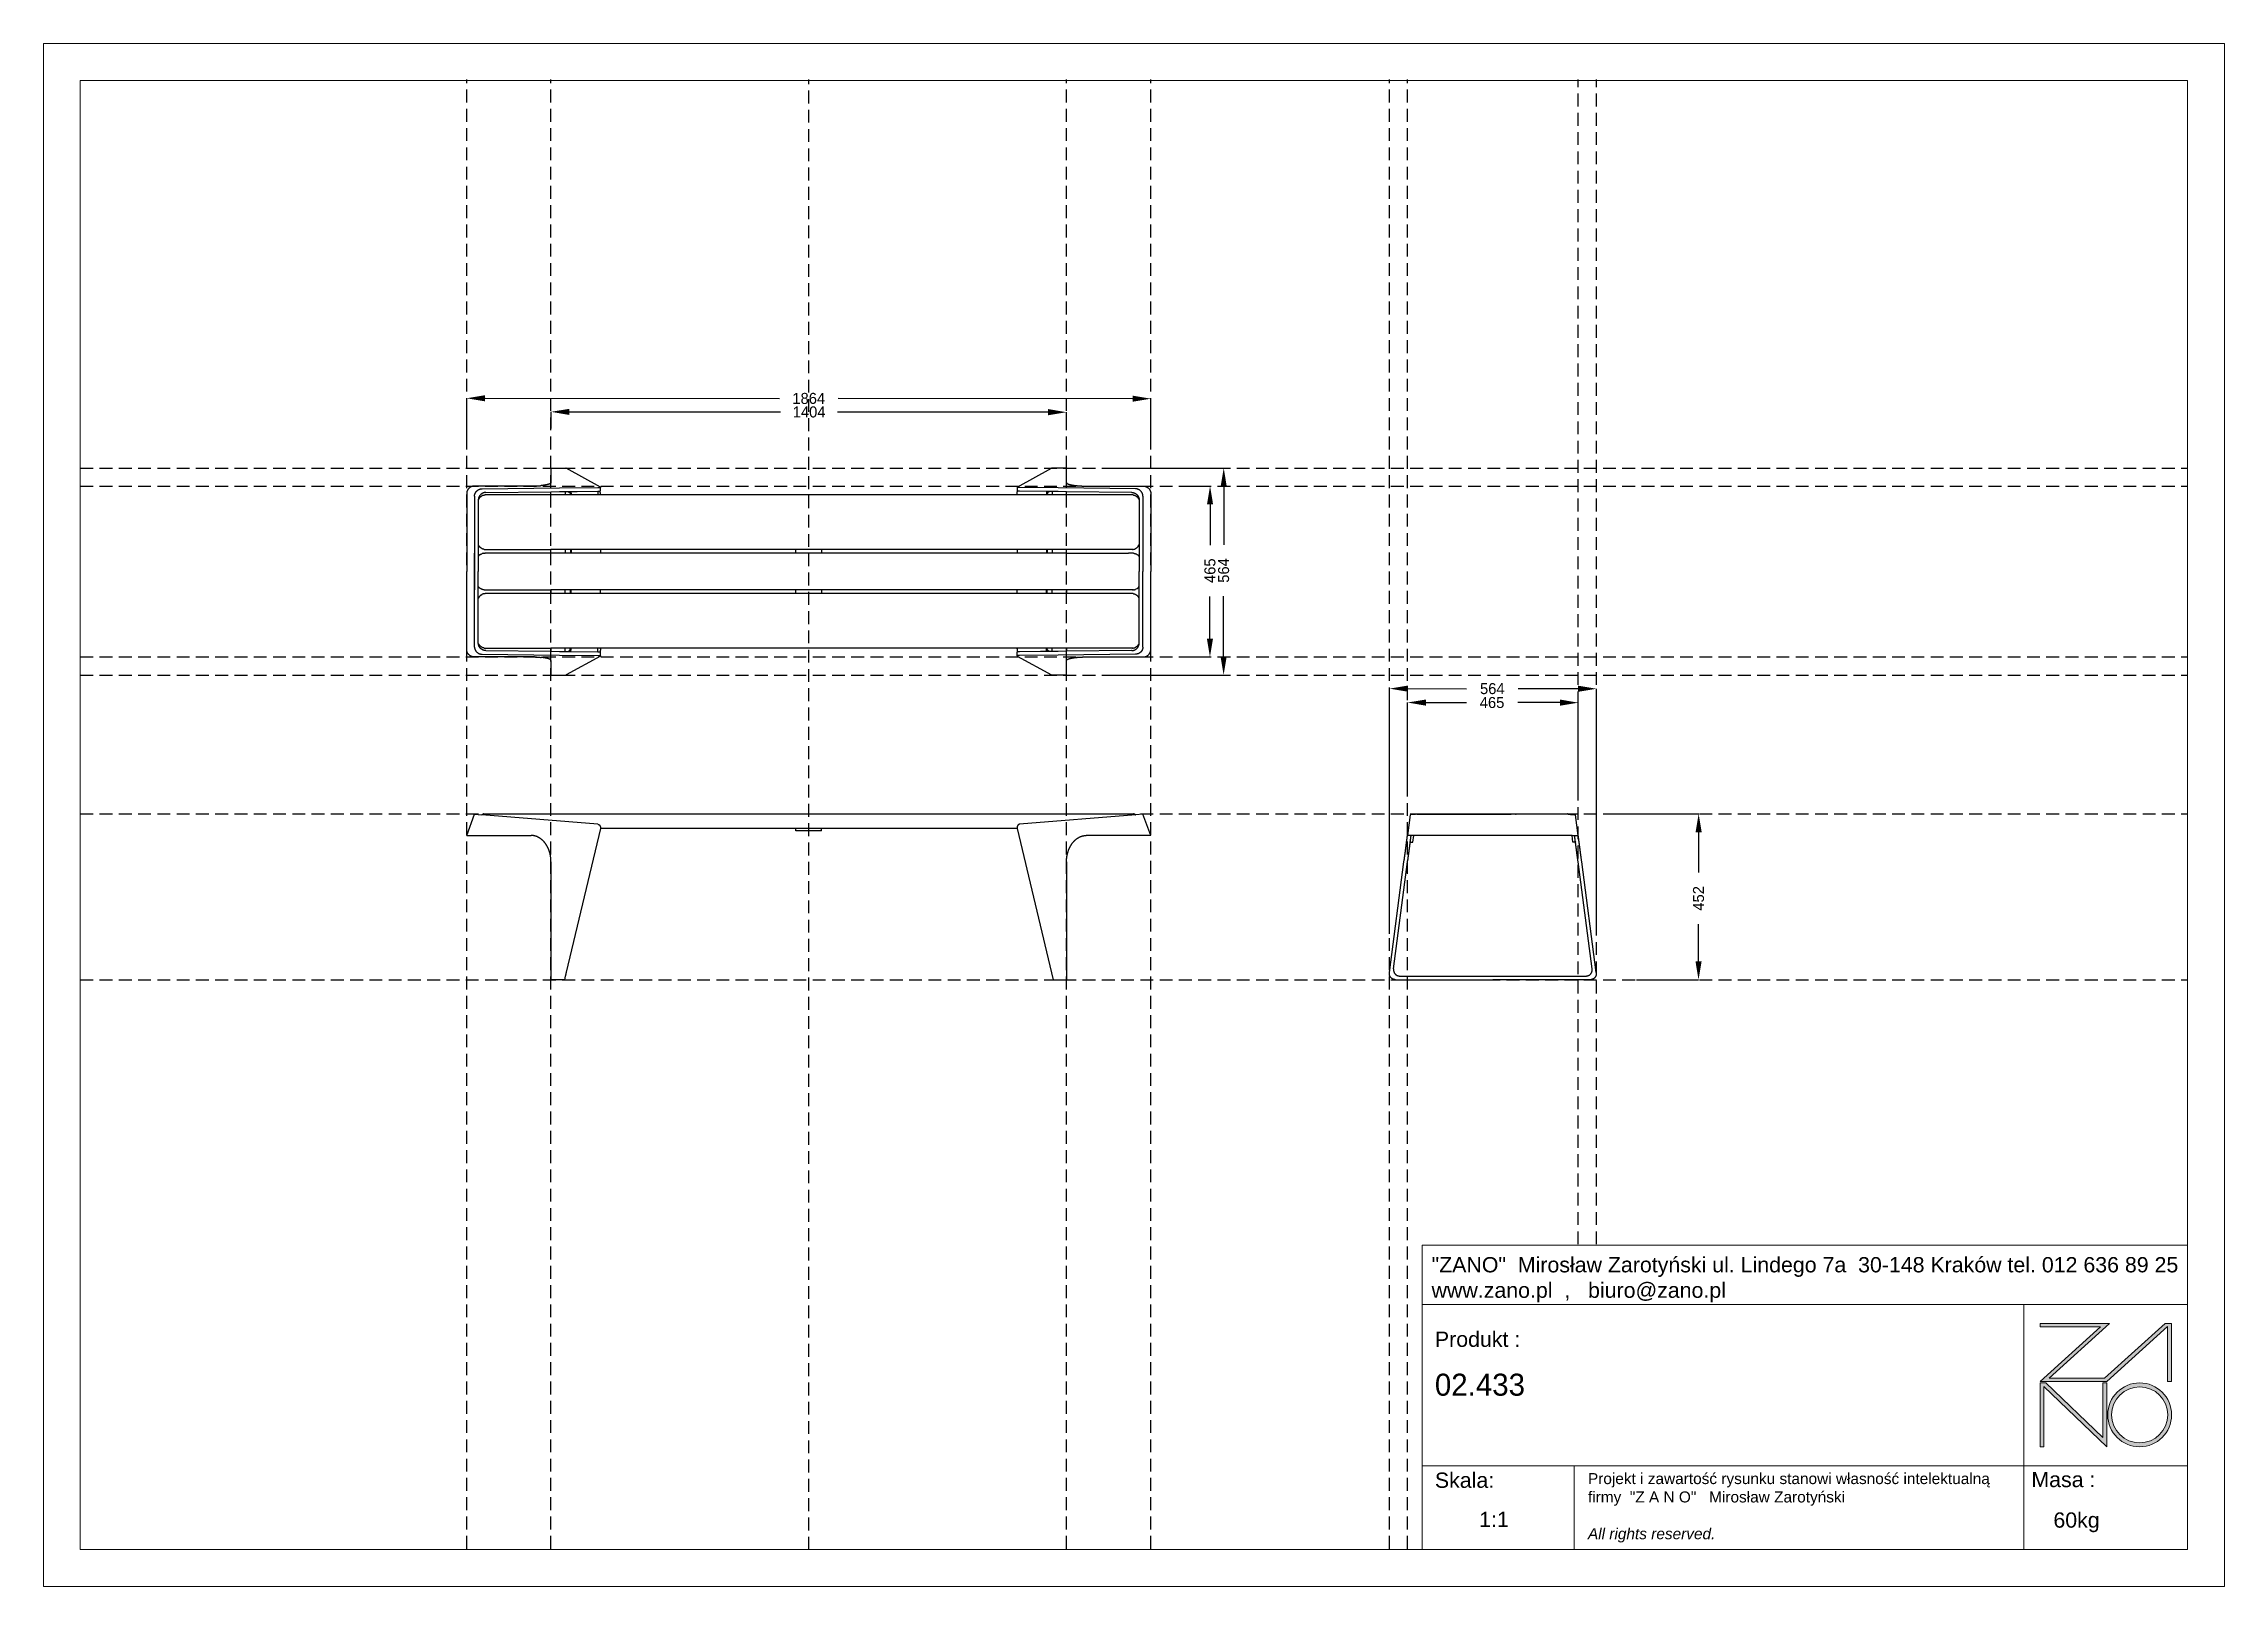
# Model space of a CAD drawing. Header units: millimetres. Extents: x 462 to 6402, y 441 to 4641.
import ezdxf

# ---------------------------------------------------------------- set-up
doc = ezdxf.new("R2010")
doc.units = ezdxf.units.MM
doc.header["$PDSIZE"] = -1
doc.linetypes.add('KRESKOWA', pattern=[0.75, 0.5, -0.25])
for name, color, linetype in [('pomocnicza', 253, 'KRESKOWA'), ('tabelka', 7, 'Continuous'), ('wymiarowanie', 20, 'Continuous')]:
    doc.layers.add(name, color=color, linetype=linetype)
doc.dimstyles.get("Standard").update_dxf_attribs({"dimtxt": 0.18, "dimasz": 0.18, "dimexe": 0.18, "dimexo": 0.0625, "dimgap": 0.09, "dimtad": 0, "dimtih": 1, "dimtoh": 1, "dimdec": 4, "dimzin": 0, "dimdsep": 46, "dimtxsty": 'Standard', "dimcen": 0.09, "dimadec": 0, "dimazin": 0, "dimtfac": 1, "dimtdec": 4, "dimtofl": 0, "dimtmove": 0, "dimatfit": 3, "dimfxl": 1, "dimtolj": 1, "dimtzin": 0, "dimarcsym": 0})

msp = doc.modelspace()

# ---------------------------------------------------------------- blocks, each defined once
blk = doc.blocks.new('zano')
at = {"layer": 'Defpoints', "lineweight": 5}
for points in [[(6270.2, 3716.2), (6270.2, 3707.4), (6434.8, 3707.4), (6270.2, 3558.4), (6452.4, 3558.4), (6617.9, 3708.2), (6617.9, 3558.4), (6628.6, 3558.4), (6628.6, 3716.2), (6610.7, 3716.2), (6446.1, 3567.2), (6295.4, 3567.2), (6459.9, 3716.2), (6270.2, 3716.2), (6270.2, 3707.4)], [(6270.2, 3554.4), (6286.2, 3554.4), (6441.7, 3405.6), (6441.7, 3554.4), (6452.4, 3554.4), (6452.4, 3380.5), (6281, 3544.6), (6281, 3380.5), (6270.2, 3380.5)]]:
    blk.add_hatch(color=251, dxfattribs=at).paths.add_polyline_path(points)
h = blk.add_hatch(color=251, dxfattribs=at)
h.paths.add_polyline_path([(6454.7, 3467.4, 1), (6628.6, 3467.4, 1)])
h.paths.add_polyline_path([(6617.9, 3467.4, -1), (6465.4, 3467.4, -1)], flags=16)
at = {"layer": 'Defpoints', "color": 251, "lineweight": 5}
blk.add_lwpolyline([(6434.8, 3707.4), (6270.2, 3558.4), (6452.4, 3558.4), (6617.9, 3708.2), (6617.9, 3558.4), (6628.6, 3558.4), (6628.6, 3716.2), (6610.7, 3716.2), (6446.1, 3567.2), (6295.4, 3567.2), (6459.9, 3716.2), (6270.2, 3716.2), (6270.2, 3707.4), (6432.1, 3707.4)], dxfattribs=at)
for points in [[(6270.2, 3716.2), (6270.2, 3707.4), (6434.8, 3707.4), (6270.2, 3558.4), (6452.4, 3558.4), (6617.9, 3708.2), (6617.9, 3558.4), (6628.6, 3558.4), (6628.6, 3716.2), (6610.7, 3716.2), (6446.1, 3567.2), (6295.4, 3567.2), (6459.9, 3716.2), (6270.2, 3716.2), (6270.2, 3707.4)], [(6270.2, 3554.4), (6286.2, 3554.4), (6441.7, 3405.6), (6441.7, 3554.4), (6452.4, 3554.4), (6452.4, 3380.5), (6281, 3544.6), (6281, 3380.5), (6270.2, 3380.5)]]:
    blk.add_lwpolyline(points, close=True, dxfattribs=at)
for radius in [87, 76.3]:
    blk.add_circle((6541.7, 3467.4), radius, dxfattribs=at)
blk = doc.blocks.new('TABELA')
at = {"layer": 'tabelka', "lineweight": 5}
for p, q in [((4587.4, 3929.4), (6672.4, 3929.4)), ((4587.4, 3767.6), (4587.4, 3929.4)), ((4587.4, 3929.4), (6672.4, 3929.4)), ((6226.5, 3767.6), (6226.5, 3329)), ((4587.4, 3329), (6672.4, 3329)), ((5001.6, 3329), (5001.6, 3100.4)), ((6226.5, 3329), (6226.5, 3100.4))]:
    blk.add_line(p, q, dxfattribs=at)
blk.add_lwpolyline([(4587.4, 3767.6), (6672.4, 3767.6), (6672.4, 3100.4), (4587.4, 3100.4)], close=True, dxfattribs=at)
blk.add_blockref('zano', (0, 0))
at = {"layer": 'tabelka', "lineweight": 5, "attachment_point": 1}
for s, insert, char_height, width in [('{\\fArial|b0|i0|c238|p34;"ZANO"  Mirosław Zarotyński ul. Lindego 7a  30-148 Kraków tel. 012 636 89 25\\Pwww.zano.pl  ,   biuro@zano.pl}', (4613, 3896.9), 41.595, 2040.38), ('{\\fArial|b0|i0|c238|p34;Produkt : }', (4622, 3694.1), 41.595, 265.273), ('{\\fCentury Gothic|b0|i0|c238|p34;02.433}', (4622, 3579.5), 60, 849.376), ('{\\fArial|b0|i0|c238|p34;Skala: }', (4622, 3310.3), 41.595, 191.675), ('{\\fArial|b0|i0|c238|p34;Masa :}', (6246.7, 3312.2), 41.595, 200.457), ('{\\fArial|b0|i0|c238|p34;1:1}', (4742.5, 3203.5), 41.595, 42.482), ('{\\fArial|b0|i0|c238|p34;60kg}', (6306.7, 3201.8), 41.595, 42.482)]:
    blk.add_mtext(s, dxfattribs=dict(at, insert=insert, char_height=char_height, width=width))
at = {"layer": 'tabelka', "color": 1, "lineweight": 5, "insert": (5038.9, 3308.9), "char_height": 30, "width": 1186.12, "attachment_point": 1}
blk.add_mtext('{\\fArial|b0|i0|c0|p34;Projekt i zawartość rysunku stanowi własność intelektualną firmy \\fArial|b0|i0|c238|p34; "Z A N O"   Mirosław Zarotyński\\fArial|b0|i1|c238|p34;\\P\\PAll rights reserved.}', dxfattribs=at)
blk = doc.blocks.new('*D23')
at = {"layer": 'Defpoints', "color": 0, "transparency": 16777216}
for p in [(3567.2, 3436.6), (3567.2, 2971.4), (3638.8, 2971.3)]:
    blk.add_point(p, dxfattribs=at)
at = {"layer": 'wymiarowanie', "color": 0, "lineweight": -2, "transparency": 16777216}
for p, q in [((3567.2, 3436.6), (3639.3, 3436.5)), ((3639.1, 3386.5), (3639, 3276.2)), ((3638.8, 3021.3), (3638.9, 3136.2)), ((3567.2, 2971.4), (3639, 2971.3))]:
    blk.add_line(p, q, dxfattribs=at)
at = {"layer": 'wymiarowanie', "color": 0, "transparency": 16777216}
for points in [[(3630.7, 3386.5), (3647.4, 3386.5), (3639.1, 3436.5)], [(3630.5, 3021.4), (3647.2, 3021.3), (3638.8, 2971.3)]]:
    blk.add_solid(points, dxfattribs=at)
at = {"layer": 'wymiarowanie', "color": 0, "lineweight": 40, "transparency": 16777216, "insert": (3638.9, 3206.2), "char_height": 30, "attachment_point": 5, "rotation": 90}
blk.add_mtext('\\A1;465', dxfattribs=at)
blk = doc.blocks.new('*D24')
at = {"layer": 'Defpoints', "color": 0, "transparency": 16777216}
for p in [(3355.5, 3485.8), (3355.4, 2922.1), (3676, 2921.9)]:
    blk.add_point(p, dxfattribs=at)
at = {"layer": 'wymiarowanie', "color": 0, "lineweight": -2, "transparency": 16777216}
for p, q in [((3355.6, 3485.8), (3676.5, 3485.6)), ((3676.3, 3435.6), (3676.2, 3276.9)), ((3676, 2971.9), (3676.1, 3136.9)), ((3355.5, 2922.1), (3676.1, 2921.9))]:
    blk.add_line(p, q, dxfattribs=at)
at = {"layer": 'wymiarowanie', "color": 0, "transparency": 16777216}
for points in [[(3668, 3435.6), (3684.6, 3435.6), (3676.3, 3485.6)], [(3667.7, 2971.9), (3684.3, 2971.9), (3676, 2921.9)]]:
    blk.add_solid(points, dxfattribs=at)
at = {"layer": 'wymiarowanie', "color": 0, "lineweight": 40, "transparency": 16777216, "insert": (3676.1, 3206.9), "char_height": 30, "attachment_point": 5, "rotation": 90}
blk.add_mtext('\\A1;564', dxfattribs=at)
blk = doc.blocks.new('*D25')
at = {"layer": 'Defpoints', "color": 0, "transparency": 16777216}
for p in [(3478, 3674.5), (1614.4, 3544.1), (3477.9, 3544.1)]:
    blk.add_point(p, dxfattribs=at)
at = {"layer": 'wymiarowanie', "color": 0, "lineweight": -2, "transparency": 16777216}
for p, q in [((1614.4, 3544.1), (1614.4, 3675.8)), ((1664.4, 3675.6), (2466, 3675.1)), ((3428, 3674.5), (2626, 3675)), ((3477.9, 3544.2), (3478, 3674.7))]:
    blk.add_line(p, q, dxfattribs=at)
at = {"layer": 'wymiarowanie', "color": 0, "transparency": 16777216}
for points in [[(1664.4, 3684), (1664.4, 3667.3), (1614.4, 3675.7)], [(3428, 3682.8), (3428, 3666.2), (3478, 3674.5)]]:
    blk.add_solid(points, dxfattribs=at)
at = {"layer": 'wymiarowanie', "color": 0, "lineweight": 40, "transparency": 16777216, "insert": (2546, 3675.1), "char_height": 30, "attachment_point": 5}
blk.add_mtext('\\A1;1864', dxfattribs=at)
blk = doc.blocks.new('*D26')
at = {"layer": 'Defpoints', "color": 0, "transparency": 16777216}
for p in [(3248.1, 3637.8), (1844, 3593.3), (3248.1, 3593.3)]:
    blk.add_point(p, dxfattribs=at)
at = {"layer": 'wymiarowanie', "color": 0, "lineweight": -2, "transparency": 16777216}
for p, q in [((1844, 3593.4), (1844, 3638.9)), ((1894, 3638.7), (2469.5, 3638.3)), ((3198.1, 3637.9), (2624.5, 3638.2)), ((3248.1, 3593.4), (3248.1, 3638))]:
    blk.add_line(p, q, dxfattribs=at)
at = {"layer": 'wymiarowanie', "color": 0, "transparency": 16777216}
for points in [[(1894, 3647), (1894, 3630.3), (1844, 3638.7)], [(3198.1, 3646.2), (3198.1, 3629.5), (3248.1, 3637.8)]]:
    blk.add_solid(points, dxfattribs=at)
at = {"layer": 'wymiarowanie', "color": 0, "lineweight": 40, "transparency": 16777216, "insert": (2547, 3638.3), "char_height": 30, "attachment_point": 5}
blk.add_mtext('\\A1;1404', dxfattribs=at)
blk = doc.blocks.new('*D20')
at = {"layer": 'Defpoints', "color": 0, "transparency": 16777216}
for p in [(4741.3, 2544.2), (4800.6, 2092.7), (4969.6, 2092.6)]:
    blk.add_point(p, dxfattribs=at)
at = {"layer": 'wymiarowanie', "color": 0, "lineweight": -2, "transparency": 16777216}
for p, q in [((4741.3, 2544.2), (4970, 2544.1)), ((4969.8, 2494.1), (4969.8, 2384.2)), ((4969.6, 2142.6), (4969.7, 2244.2)), ((4800.6, 2092.7), (4969.8, 2092.6))]:
    blk.add_line(p, q, dxfattribs=at)
at = {"layer": 'wymiarowanie', "color": 0, "transparency": 16777216}
for points in [[(4961.5, 2494.1), (4978.2, 2494.1), (4969.9, 2544.1)], [(4961.3, 2142.6), (4977.9, 2142.6), (4969.6, 2092.6)]]:
    blk.add_solid(points, dxfattribs=at)
at = {"layer": 'wymiarowanie', "color": 0, "lineweight": 40, "transparency": 16777216, "insert": (4969.7, 2314.2), "char_height": 30, "attachment_point": 5, "rotation": 90}
blk.add_mtext('\\A1;452', dxfattribs=at)
blk = doc.blocks.new('*D21')
at = {"layer": 'Defpoints', "color": 0, "transparency": 16777216}
for p in [(4691.7, 2884.8), (4127.5, 2217.5), (4691.3, 2217.5)]:
    blk.add_point(p, dxfattribs=at)
at = {"layer": 'wymiarowanie', "color": 0, "lineweight": -2, "transparency": 16777216}
for p, q in [((4127.5, 2217.5), (4128, 2885.4)), ((4178, 2885.1), (4337.9, 2885)), ((4641.7, 2884.9), (4477.9, 2885)), ((4691.3, 2217.5), (4691.7, 2885))]:
    blk.add_line(p, q, dxfattribs=at)
at = {"layer": 'wymiarowanie', "color": 0, "transparency": 16777216}
for points in [[(4178, 2893.5), (4178, 2876.8), (4128, 2885.2)], [(4641.7, 2893.2), (4641.7, 2876.5), (4691.7, 2884.8)]]:
    blk.add_solid(points, dxfattribs=at)
at = {"layer": 'wymiarowanie', "color": 0, "lineweight": 40, "transparency": 16777216, "insert": (4407.9, 2885), "char_height": 30, "attachment_point": 5}
blk.add_mtext('\\A1;564', dxfattribs=at)
blk = doc.blocks.new('*D22')
at = {"layer": 'Defpoints', "color": 0, "transparency": 16777216}
for p in [(4642.2, 2847), (4176.9, 2592.8), (4642.1, 2592.8)]:
    blk.add_point(p, dxfattribs=at)
at = {"layer": 'wymiarowanie', "color": 0, "lineweight": -2, "transparency": 16777216}
for p, q in [((4176.9, 2592.9), (4177, 2847.5)), ((4227, 2847.3), (4337.2, 2847.2)), ((4592.2, 2847), (4477.2, 2847.1)), ((4642.1, 2592.9), (4642.2, 2847.2))]:
    blk.add_line(p, q, dxfattribs=at)
at = {"layer": 'wymiarowanie', "color": 0, "transparency": 16777216}
for points in [[(4227, 2855.6), (4227, 2838.9), (4177, 2847.3)], [(4592.2, 2855.4), (4592.2, 2838.7), (4642.2, 2847)]]:
    blk.add_solid(points, dxfattribs=at)
at = {"layer": 'wymiarowanie', "color": 0, "lineweight": 40, "transparency": 16777216, "insert": (4407.2, 2847.2), "char_height": 30, "attachment_point": 5}
blk.add_mtext('\\A1;465', dxfattribs=at)

# ---------------------------------------------------------------- dimensions: what is measured, and where the dimension line sits
at = {"layer": 'wymiarowanie', "color": 0, "lineweight": 40}
for base, p1, p2, picture, middle in [((3477.9957, 3674.4818), (1614.3615, 3544.0656), (3477.9139, 3544.1281), '*D25', (2545.9961, 3675.0662)), ((3248.1, 3637.8), (1844, 3593.3), (3248.1, 3593.3), '*D26', (2547, 3638.3)), ((4691.7, 2884.8), (4127.5, 2217.5), (4691.3, 2217.5), '*D21', (4407.9, 2885)), ((4642.2, 2847), (4176.9, 2592.8), (4642.1, 2592.8), '*D22', (4407.2, 2847.2))]:
    dim = msp.add_linear_dim(base=base, p1=p1, p2=p2, angle=179.96407, dimstyle='Standard', override={"dimtxt": 30, "dimasz": 50, "dimgap": 30, "dimdec": 0}, dxfattribs=at)
    dim.commit()
    dim.dimension.update_dxf_attribs({"geometry": picture, "text_midpoint": middle, "dimtype": 160})
for base, p1, p2, picture, middle in [((3676, 2921.9), (3355.5, 3485.8), (3355.4, 2922.1), '*D24', (3676.1, 3206.9)), ((3638.8, 2971.3), (3567.2, 3436.6), (3567.2, 2971.4), '*D23', (3638.9, 3206.2)), ((4969.5743, 2092.5667), (4741.257, 2544.2245), (4800.5771, 2092.6727), '*D20', (4969.7133, 2314.2495))]:
    dim = msp.add_linear_dim(base=base, p1=p1, p2=p2, angle=89.96407, dimstyle='Standard', override={"dimtxt": 30, "dimasz": 50, "dimgap": 30, "dimdec": 0}, dxfattribs=at)
    dim.commit()
    dim.dimension.update_dxf_attribs({"geometry": picture, "text_midpoint": middle, "dimtype": 160, "text_rotation": 90})

# ---------------------------------------------------------------- linework, layer by layer
for p, q in [((1843.8, 3445.3), (1843.7, 3445.2)), ((1843.9, 3446.1), (1843.8, 3445.5)), ((1843.8, 3445.5), (1843.8, 3445.3)), ((1843.9, 3485.8), (1884.4, 3485.8)), ((1843.9, 3485.8), (1843.9, 3446.1)), ((1884.5, 3485.8), (1884.4, 3485.8)), ((1884.7, 3485.8), (1884.5, 3485.8)), ((1884.8, 3485.8), (1884.7, 3485.8)), ((1885, 3485.8), (1884.8, 3485.8)), ((1885.1, 3485.7), (1885, 3485.8)), ((1978.6, 3434.1), (1885.1, 3485.7)), ((3113.4, 3434.1), (3206.9, 3485.7)), ((3206.9, 3485.7), (3207, 3485.8)), ((3207, 3485.8), (3207.2, 3485.8)), ((3207.2, 3485.8), (3207.3, 3485.8)), ((3207.3, 3485.8), (3207.5, 3485.8)), ((3207.5, 3485.8), (3207.6, 3485.8)), ((3248.1, 3485.8), (3207.6, 3485.8)), ((3248.1, 3446.1), (3248.1, 3485.8)), ((3248.1, 3446.1), (3248.2, 3445.5)), ((3248.2, 3445.5), (3248.2, 3445.3)), ((3248.2, 3445.3), (3248.3, 3445.2)), ((1614.4, 3418.3), (1614.3, 3417.7)), ((1614.3, 3417.7), (1614.3, 3417.1)), ((1614.3, 3417.1), (1614.3, 3416.4)), ((1614.3, 3416.4), (1614.3, 3204)), ((1614.5, 3419), (1614.4, 3418.3)), ((1614.6, 3419.6), (1614.5, 3419)), ((1614.7, 3420.2), (1614.6, 3419.6)), ((1614.8, 3420.8), (1614.7, 3420.2)), ((1615, 3421.4), (1614.8, 3420.8)), ((1615.1, 3422.1), (1615, 3421.4)), ((1615.3, 3422.7), (1615.1, 3422.1)), ((1615.6, 3423.3), (1615.3, 3422.7)), ((1615.8, 3423.9), (1615.6, 3423.3)), ((1616, 3424.4), (1615.8, 3423.9)), ((1616.3, 3425), (1616, 3424.4)), ((1616.6, 3425.6), (1616.3, 3425)), ((1616.9, 3426.1), (1616.6, 3425.6)), ((1617.3, 3426.7), (1616.9, 3426.1)), ((1617.6, 3427.2), (1617.3, 3426.7)), ((1618, 3427.8), (1617.6, 3427.2)), ((1618.4, 3428.3), (1618, 3427.8)), ((1618.8, 3428.8), (1618.4, 3428.3)), ((1619.2, 3429.3), (1618.8, 3428.8)), ((1619.6, 3429.8), (1619.2, 3429.3)), ((1620.1, 3430.2), (1619.6, 3429.8)), ((1620.5, 3430.7), (1620.1, 3430.2)), ((1621, 3431.1), (1620.5, 3430.7)), ((1621.5, 3431.6), (1621, 3431.1)), ((1622, 3432), (1621.5, 3431.6)), ((1622.5, 3432.4), (1622, 3432)), ((1623.1, 3432.7), (1622.5, 3432.4)), ((1623.6, 3433.1), (1623.1, 3432.7)), ((1624.2, 3433.5), (1623.6, 3433.1)), ((1624.8, 3433.8), (1624.2, 3433.5)), ((1625.3, 3434.1), (1624.8, 3433.8)), ((1625.9, 3434.4), (1625.3, 3434.1)), ((1626.5, 3434.7), (1625.9, 3434.4)), ((1627.1, 3434.9), (1626.5, 3434.7)), ((1627.8, 3435.2), (1627.1, 3434.9)), ((1628.4, 3435.4), (1627.8, 3435.2)), ((1629, 3435.6), (1628.4, 3435.4)), ((1629.7, 3435.8), (1629, 3435.6)), ((1630.3, 3436), (1629.7, 3435.8)), ((1631, 3436.1), (1630.3, 3436)), ((1631.6, 3436.2), (1631, 3436.1)), ((1632.3, 3436.3), (1631.6, 3436.2)), ((1632.9, 3436.4), (1632.3, 3436.3)), ((1633.6, 3436.5), (1632.9, 3436.4)), ((1634.3, 3436.6), (1633.6, 3436.5)), ((1634.9, 3436.6), (1634.3, 3436.6)), ((1635.6, 3436.6), (1634.9, 3436.6)), ((1790, 3436.6), (1635.6, 3436.6)), ((1635.7, 3410.7), (1635.8, 3411.4)), ((1635.7, 3410.1), (1635.7, 3410.7)), ((1635.7, 3409.5), (1635.7, 3410.1)), ((1635.7, 3409.5), (1635.7, 3408.8)), ((1635.7, 3408.8), (1635.7, 3204)), ((1635.8, 3411.4), (1635.9, 3412)), ((1635.9, 3412), (1636, 3412.6)), ((1636, 3412.6), (1636.2, 3413.2)), ((1636.2, 3413.2), (1636.3, 3413.9)), ((1636.3, 3413.9), (1636.5, 3414.5)), ((1636.5, 3414.5), (1636.7, 3415.1)), ((1636.7, 3415.1), (1636.9, 3415.7)), ((1636.9, 3415.7), (1637.1, 3416.3)), ((1637.1, 3416.3), (1637.4, 3416.9)), ((1637.4, 3416.9), (1637.6, 3417.4)), ((1637.6, 3417.4), (1637.9, 3418)), ((1637.9, 3418), (1638.2, 3418.6)), ((1638.2, 3418.6), (1638.5, 3419.1)), ((1638.5, 3419.1), (1638.9, 3419.7)), ((1638.9, 3419.7), (1639.2, 3420.2)), ((1639.2, 3420.2), (1639.6, 3420.7)), ((1639.6, 3420.7), (1640, 3421.2)), ((1640, 3421.2), (1640.4, 3421.7)), ((1640.4, 3421.7), (1640.8, 3422.2)), ((1640.8, 3422.2), (1641.3, 3422.7)), ((1641.3, 3422.7), (1641.7, 3423.2)), ((1641.7, 3423.2), (1642.2, 3423.6)), ((1642.2, 3423.6), (1642.7, 3424)), ((1642.7, 3424), (1643.2, 3424.4)), ((1643.2, 3424.4), (1643.7, 3424.8)), ((1643.7, 3424.8), (1644.2, 3425.2)), ((1644.2, 3425.2), (1644.7, 3425.6)), ((1644.7, 3425.6), (1645.3, 3426)), ((1645.3, 3426), (1645.8, 3426.3)), ((1645.8, 3426.3), (1646.4, 3426.6)), ((1646.1, 3400.8), (1646, 3400.2)), ((1646, 3400.2), (1646, 3399.6)), ((1646, 3399.6), (1646, 3398.9)), ((1646, 3398.9), (1646, 3276.9)), ((1646.2, 3401.5), (1646.1, 3400.8)), ((1646.3, 3402.1), (1646.2, 3401.5)), ((1646.4, 3402.7), (1646.3, 3402.1)), ((1646.4, 3426.6), (1646.9, 3426.9)), ((1646.5, 3403.4), (1646.4, 3402.7)), ((1646.6, 3404), (1646.5, 3403.4)), ((1646.8, 3404.6), (1646.6, 3404)), ((1647, 3405.2), (1646.8, 3404.6)), ((1646.9, 3426.9), (1647.5, 3427.2)), ((1647.2, 3405.8), (1647, 3405.2)), ((1647.4, 3406.4), (1647.2, 3405.8)), ((1647.7, 3407), (1647.4, 3406.4)), ((1647.5, 3427.2), (1648.1, 3427.5)), ((1648, 3407.6), (1647.7, 3407)), ((1648.3, 3408.1), (1648, 3407.6)), ((1648.1, 3427.5), (1648.7, 3427.7)), ((1648.6, 3408.7), (1648.3, 3408.1)), ((1648.4, 3403.7), (1648.5, 3403.8)), ((1649, 3404.4), (1648.5, 3403.8)), ((1648.9, 3409.2), (1648.6, 3408.7)), ((1648.7, 3427.7), (1649.3, 3427.9)), ((1649.2, 3409.8), (1648.9, 3409.2)), ((1649, 3404.4), (1649.1, 3404.5)), ((1649.6, 3405.2), (1649.1, 3404.5)), ((1649.6, 3410.3), (1649.2, 3409.8)), ((1649.3, 3427.9), (1649.9, 3428.2)), ((1649.9, 3410.8), (1649.6, 3410.3)), ((1650.2, 3405.9), (1649.6, 3405.2)), ((1649.9, 3428.2), (1650.6, 3428.4)), ((1650.3, 3411.3), (1649.9, 3410.8)), ((1650.9, 3406.5), (1650.2, 3405.9)), ((1650.7, 3411.8), (1650.3, 3411.3)), ((1650.6, 3428.4), (1651.2, 3428.5)), ((1651.2, 3412.3), (1650.7, 3411.8)), ((1651.5, 3407.2), (1650.9, 3406.5)), ((1651.2, 3428.5), (1651.8, 3428.7)), ((1651.6, 3412.8), (1651.2, 3412.3)), ((1652.2, 3407.7), (1651.5, 3407.2)), ((1652.1, 3413.3), (1651.6, 3412.8)), ((1651.8, 3428.7), (1652.5, 3428.8)), ((1652.5, 3413.7), (1652.1, 3413.3)), ((1652.8, 3408.3), (1652.2, 3407.7)), ((1652.5, 3428.8), (1653.1, 3428.9)), ((1653, 3414.1), (1652.5, 3413.7)), ((1653.5, 3414.6), (1653, 3414.1)), ((1653.1, 3428.9), (1653.7, 3429)), ((1654, 3415), (1653.5, 3414.6)), ((1653.7, 3429), (1654.4, 3429.1)), ((1654.5, 3415.3), (1654, 3415)), ((1654.4, 3429.1), (1655, 3429.2)), ((1655.1, 3415.7), (1654.5, 3415.3)), ((1655, 3429.2), (1655.7, 3429.2)), ((1655.6, 3416.1), (1655.1, 3415.7)), ((1656.2, 3416.4), (1655.6, 3416.1)), ((1655.7, 3429.2), (1656.3, 3429.2)), ((1655.8, 3410.2), (1655.9, 3410.3)), ((1656.7, 3410.7), (1655.9, 3410.3)), ((1656.7, 3416.7), (1656.2, 3416.4)), ((1656.3, 3429.2), (1866.7, 3431.5)), ((1657.3, 3417), (1656.7, 3416.7)), ((1657.4, 3411), (1656.7, 3410.7)), ((1657.9, 3417.3), (1657.3, 3417)), ((1658.2, 3411.3), (1657.4, 3411)), ((1658.5, 3417.6), (1657.9, 3417.3)), ((1659, 3411.6), (1658.2, 3411.3)), ((1659.1, 3417.8), (1658.5, 3417.6)), ((1659.7, 3418.1), (1659.1, 3417.8)), ((1660.3, 3418.3), (1659.7, 3418.1)), ((1660.9, 3418.5), (1660.3, 3418.3)), ((1661.5, 3418.6), (1660.9, 3418.5)), ((1662.2, 3418.8), (1661.5, 3418.6)), ((1661.5, 3412.2), (1661.7, 3412.3)), ((1661.7, 3412.3), (1662.5, 3412.4)), ((1662.8, 3418.9), (1662.2, 3418.8)), ((1662.5, 3412.4), (1663.3, 3412.5)), ((1663.4, 3419), (1662.8, 3418.9)), ((1663.3, 3412.5), (1664.2, 3412.6)), ((1664.1, 3419.1), (1663.4, 3419)), ((1664.7, 3419.2), (1664.1, 3419.1)), ((1665, 3412.6), (1664.2, 3412.6)), ((1665.4, 3419.3), (1664.7, 3419.2)), ((1843.9, 3412.6), (1665, 3412.6)), ((1666, 3419.3), (1665.4, 3419.3)), ((1666, 3419.3), (1666.7, 3419.3)), ((1666.7, 3419.3), (1843.9, 3421.2)), ((1792.6, 3436.6), (1790, 3436.6)), ((1793.4, 3436.6), (1792.6, 3436.6)), ((1794.3, 3436.6), (1793.4, 3436.6)), ((1795.1, 3436.6), (1794.3, 3436.6)), ((1795.9, 3436.6), (1795.1, 3436.6)), ((1796.8, 3436.7), (1795.9, 3436.6)), ((1797.6, 3436.7), (1796.8, 3436.7)), ((1798.5, 3436.7), (1797.6, 3436.7)), ((1799.3, 3436.7), (1798.5, 3436.7)), ((1800.1, 3436.8), (1799.3, 3436.7)), ((1801, 3436.8), (1800.1, 3436.8)), ((1801.8, 3436.8), (1801, 3436.8)), ((1801.8, 3436.8), (1802.6, 3436.9)), ((1802.6, 3436.9), (1803.4, 3436.9)), ((1803.4, 3436.9), (1804.2, 3436.9)), ((1804.2, 3436.9), (1805.1, 3437)), ((1805.1, 3437), (1806.7, 3437.1)), ((1806.7, 3437.1), (1807.5, 3437.1)), ((1807.5, 3437.1), (1809.1, 3437.2)), ((1809.1, 3437.2), (1809.9, 3437.3)), ((1809.9, 3437.3), (1811.4, 3437.4)), ((1811.4, 3437.4), (1812.2, 3437.4)), ((1812.2, 3437.4), (1813, 3437.5)), ((1813, 3437.5), (1813.7, 3437.6)), ((1813.7, 3437.6), (1815.2, 3437.7)), ((1815.2, 3437.7), (1816, 3437.8)), ((1816, 3437.8), (1816.7, 3437.8)), ((1816.7, 3437.8), (1817.5, 3437.9)), ((1818.2, 3438), (1817.5, 3437.9)), ((1818.9, 3438.1), (1818.2, 3438)), ((1819.6, 3438.1), (1818.9, 3438.1)), ((1820.3, 3438.2), (1819.6, 3438.1)), ((1821, 3438.3), (1820.3, 3438.2)), ((1821.7, 3438.4), (1821, 3438.3)), ((1822.4, 3438.5), (1821.7, 3438.4)), ((1823.1, 3438.6), (1822.4, 3438.5)), ((1823.7, 3438.7), (1823.1, 3438.6)), ((1824.4, 3438.8), (1823.7, 3438.7)), ((1825, 3438.9), (1824.4, 3438.8)), ((1825.7, 3439), (1825, 3438.9)), ((1826.3, 3439.1), (1825.7, 3439)), ((1826.9, 3439.2), (1826.3, 3439.1)), ((1827.5, 3439.3), (1826.9, 3439.2)), ((1828.1, 3439.4), (1827.5, 3439.3)), ((1828.7, 3439.5), (1828.1, 3439.4)), ((1829.3, 3439.6), (1828.7, 3439.5)), ((1829.9, 3439.7), (1829.3, 3439.6)), ((1830.5, 3439.8), (1829.9, 3439.7)), ((1831, 3439.9), (1830.5, 3439.8)), ((1831.6, 3440), (1831, 3439.9)), ((1832.1, 3440.1), (1831.6, 3440)), ((1832.6, 3440.3), (1832.1, 3440.1)), ((1833.1, 3440.4), (1832.6, 3440.3)), ((1833.6, 3440.5), (1833.1, 3440.4)), ((1834.1, 3440.6), (1833.6, 3440.5)), ((1834.6, 3440.7), (1834.1, 3440.6)), ((1835.1, 3440.9), (1834.6, 3440.7)), ((1835.5, 3441), (1835.1, 3440.9)), ((1836, 3441.1), (1835.5, 3441)), ((1836.4, 3441.2), (1836, 3441.1)), ((1836.8, 3441.4), (1836.4, 3441.2)), ((1837.3, 3441.5), (1836.8, 3441.4)), ((1837.7, 3441.6), (1837.3, 3441.5)), ((1838.1, 3441.8), (1837.7, 3441.6)), ((1838.4, 3441.9), (1838.1, 3441.8)), ((1838.8, 3442), (1838.4, 3441.9)), ((1839.2, 3442.2), (1838.8, 3442)), ((1839.5, 3442.3), (1839.2, 3442.2)), ((1839.8, 3442.4), (1839.5, 3442.3)), ((1840.1, 3442.6), (1839.8, 3442.4)), ((1840.4, 3442.7), (1840.1, 3442.6)), ((1840.7, 3442.8), (1840.4, 3442.7)), ((1841, 3443), (1840.7, 3442.8)), ((1841.3, 3443.1), (1841, 3443)), ((1841.5, 3443.3), (1841.3, 3443.1)), ((1841.8, 3443.4), (1841.5, 3443.3)), ((1842, 3443.6), (1841.8, 3443.4)), ((1842.2, 3443.7), (1842, 3443.6)), ((1842.4, 3443.8), (1842.2, 3443.7)), ((1842.6, 3444), (1842.4, 3443.8)), ((1842.8, 3444.1), (1842.6, 3444)), ((1843, 3444.3), (1842.8, 3444.1)), ((1843.1, 3444.4), (1843, 3444.3)), ((1843.3, 3444.6), (1843.1, 3444.4)), ((1843.4, 3444.7), (1843.3, 3444.6)), ((1843.5, 3444.9), (1843.4, 3444.7)), ((1843.6, 3445), (1843.5, 3444.9)), ((1843.7, 3445.2), (1843.6, 3445)), ((1843.9, 3421.2), (1866.7, 3421.5)), ((1843.9, 3412.6), (1843.9, 3421.2)), ((1882.8, 3412.6), (1843.9, 3412.6)), ((1866.7, 3431.5), (1971.8, 3432.6)), ((1866.7, 3421.5), (1882.8, 3421.6)), ((1882.8, 3421.6), (1890.8, 3421.7)), ((1882.8, 3421.6), (1882.8, 3412.6)), ((1896.8, 3412.6), (1882.8, 3412.6)), ((1890.8, 3421.7), (1897.9, 3421.8)), ((1890.8, 3421.5), (1890.8, 3421.7)), ((1890.9, 3421.4), (1890.8, 3421.5)), ((1891, 3421.3), (1890.9, 3421.4)), ((1891, 3421.3), (1894.6, 3419.3)), ((1894.6, 3419.3), (1894.9, 3419.1)), ((1894.9, 3419.1), (1895.1, 3418.8)), ((1895.1, 3418.8), (1895.4, 3418.4)), ((1895.4, 3418.4), (1895.6, 3417.9)), ((1895.6, 3417.9), (1895.8, 3417.3)), ((1895.8, 3417.3), (1896, 3416.6)), ((1896, 3416.6), (1896.2, 3415.9)), ((1896.2, 3415.9), (1896.4, 3415)), ((1896.4, 3415), (1896.6, 3414.1)), ((1896.6, 3414.1), (1896.7, 3413.2)), ((1896.7, 3413.2), (1896.8, 3412.6)), ((1898.6, 3412.6), (1896.8, 3412.6)), ((1897.9, 3421.8), (1915.2, 3422)), ((1897.9, 3421.8), (1898, 3421.1)), ((1898, 3421.1), (1898.2, 3420.2)), ((1898.2, 3420.2), (1898.3, 3419.3)), ((1898.3, 3419.3), (1898.4, 3418.3)), ((1898.4, 3418.3), (1898.5, 3417.3)), ((1898.5, 3417.3), (1898.6, 3416.2)), ((1898.6, 3416.2), (1898.6, 3415.2)), ((1898.6, 3415.2), (1898.6, 3414.1)), ((1898.6, 3414.1), (1898.6, 3412.6)), ((1978.6, 3412.6), (1898.6, 3412.6)), ((1915.2, 3422), (1971.8, 3422.6)), ((1971.8, 3432.6), (1972.1, 3432.6)), ((1971.8, 3422.6), (1972.1, 3422.6)), ((1971.8, 3422.6), (1971.8, 3412.6)), ((1972.1, 3432.6), (1972.3, 3432.6)), ((1972.1, 3422.6), (1972.3, 3422.6)), ((1972.3, 3432.6), (1972.6, 3432.6)), ((1972.3, 3422.6), (1972.6, 3422.6)), ((1972.6, 3432.6), (1972.8, 3432.6)), ((1972.6, 3422.6), (1972.8, 3422.6)), ((1972.8, 3432.6), (1973.1, 3432.6)), ((1972.8, 3422.6), (1973.1, 3422.6)), ((1973.1, 3432.6), (1973.3, 3432.6)), ((1973.1, 3422.6), (1973.3, 3422.6)), ((1973.3, 3432.6), (1973.6, 3432.6)), ((1973.3, 3422.6), (1973.6, 3422.6)), ((1973.6, 3432.6), (1973.8, 3432.6)), ((1973.6, 3422.6), (1973.8, 3422.6)), ((1973.8, 3432.6), (1974.1, 3432.7)), ((1973.8, 3422.6), (1974.1, 3422.7)), ((1974.1, 3432.7), (1974.3, 3432.7)), ((1974.1, 3422.7), (1974.3, 3422.7)), ((1974.3, 3432.7), (1974.5, 3432.7)), ((1974.3, 3422.7), (1974.5, 3422.7)), ((1974.5, 3432.7), (1974.8, 3432.7)), ((1974.5, 3422.7), (1974.8, 3422.7)), ((1974.8, 3432.7), (1975, 3432.7)), ((1974.8, 3422.7), (1975, 3422.7)), ((1975, 3432.7), (1975.2, 3432.8)), ((1975, 3422.7), (1975.2, 3422.8)), ((1975.2, 3432.8), (1975.4, 3432.8)), ((1975.2, 3422.8), (1975.4, 3422.8)), ((1975.4, 3432.8), (1975.6, 3432.8)), ((1975.4, 3422.8), (1975.6, 3422.8)), ((1975.6, 3432.8), (1975.8, 3432.8)), ((1975.6, 3422.8), (1975.8, 3422.8)), ((1975.8, 3432.8), (1976, 3432.9)), ((1975.8, 3422.8), (1976, 3422.9)), ((1976, 3432.9), (1976.2, 3432.9)), ((1976, 3422.9), (1976.2, 3422.9)), ((1976.2, 3432.9), (1976.4, 3432.9)), ((1976.2, 3422.9), (1976.4, 3422.9)), ((1976.4, 3432.9), (1976.6, 3433)), ((1976.4, 3422.9), (1976.6, 3423)), ((1976.6, 3433), (1976.8, 3433)), ((1976.6, 3423), (1976.8, 3423)), ((1976.8, 3433), (1977, 3433)), ((1976.8, 3423), (1977, 3423)), ((1977, 3433), (1977.1, 3433.1)), ((1977, 3423), (1977.1, 3423.1)), ((1977.1, 3433.1), (1977.3, 3433.1)), ((1977.1, 3423.1), (1977.3, 3423.1)), ((1977.3, 3433.1), (1977.4, 3433.1)), ((1977.3, 3423.1), (1977.4, 3423.1)), ((1977.4, 3433.1), (1977.6, 3433.2)), ((1977.4, 3423.1), (1977.5, 3423.1)), ((1977.5, 3423.1), (1977.6, 3423.2)), ((1977.6, 3422.7), (1977.5, 3423.1)), ((1977.6, 3433.2), (1977.7, 3433.2)), ((1977.6, 3423.2), (1977.7, 3423.2)), ((1977.8, 3422), (1977.6, 3422.7)), ((1977.7, 3433.2), (1977.8, 3433.2)), ((1977.7, 3423.2), (1977.8, 3423.2)), ((1977.8, 3433.2), (1978, 3433.3)), ((1977.8, 3423.2), (1978, 3423.3)), ((1978, 3421.1), (1977.8, 3422)), ((1978, 3433.3), (1978.1, 3433.3)), ((1978, 3423.3), (1978.1, 3423.3)), ((1978.2, 3420.2), (1978, 3421.1)), ((1978.1, 3433.3), (1978.2, 3433.4)), ((1978.1, 3423.3), (1978.2, 3423.4)), ((1978.2, 3433.4), (1978.3, 3433.4)), ((1978.2, 3423.4), (1978.3, 3423.4)), ((1978.3, 3419.3), (1978.2, 3420.2)), ((1978.3, 3433.4), (1978.4, 3433.4)), ((1978.3, 3423.4), (1978.4, 3423.4)), ((1978.4, 3418.3), (1978.3, 3419.3)), ((1978.4, 3433.4), (1978.4, 3433.5)), ((1978.4, 3433.5), (1978.5, 3433.5)), ((1978.4, 3423.5), (1978.5, 3423.5)), ((1978.4, 3423.4), (1978.4, 3423.5)), ((1978.5, 3417.3), (1978.4, 3418.3)), ((1978.5, 3433.5), (1978.6, 3433.6)), ((1978.5, 3423.5), (1978.6, 3423.6)), ((1978.6, 3416.2), (1978.5, 3417.3)), ((1978.7, 3434.1), (1978.6, 3434.1)), ((1978.6, 3434.1), (1978.6, 3434.1)), ((1978.6, 3433.6), (1978.7, 3433.7)), ((1978.6, 3433.6), (1978.6, 3433.6)), ((1978.6, 3423.6), (1978.7, 3423.7)), ((1978.6, 3423.6), (1978.6, 3423.6)), ((1978.6, 3415.2), (1978.6, 3416.2)), ((1978.6, 3414.1), (1978.6, 3415.2)), ((1978.6, 3414.1), (1978.6, 3412.6)), ((3113.4, 3412.6), (1978.6, 3412.6)), ((1978.7, 3434), (1978.7, 3434.1)), ((1978.7, 3433.9), (1978.7, 3434)), ((1978.7, 3434), (1978.7, 3434)), ((1978.8, 3433.8), (1978.7, 3433.9)), ((1978.7, 3433.9), (1978.7, 3433.9)), ((1978.7, 3433.8), (1978.8, 3433.8)), ((1978.7, 3433.7), (1978.7, 3433.8)), ((1978.7, 3433.7), (1978.7, 3433.7)), ((1978.7, 3433.7), (1978.7, 3433.7)), ((1978.7, 3433.7), (1978.7, 3432.3)), ((1978.7, 3424), (1978.7, 3432.3)), ((1978.7, 3424), (1978.7, 3423.9)), ((1978.8, 3423.8), (1978.7, 3423.9)), ((1978.7, 3423.9), (1978.7, 3423.9)), ((1978.7, 3423.7), (1978.7, 3423.8)), ((1978.7, 3423.8), (1978.8, 3423.8)), ((1978.7, 3423.7), (1978.7, 3423.7)), ((1978.7, 3423.7), (1978.7, 3423.7)), ((3113.2, 3433.8), (3113.2, 3433.9)), ((3113.2, 3433.9), (3113.3, 3433.9)), ((3113.3, 3433.8), (3113.2, 3433.8)), ((3113.2, 3423.8), (3113.2, 3423.9)), ((3113.3, 3423.9), (3113.2, 3423.9)), ((3113.3, 3423.8), (3113.2, 3423.8)), ((3113.3, 3434), (3113.3, 3434.1)), ((3113.3, 3434.1), (3113.4, 3434.1)), ((3113.3, 3433.9), (3113.3, 3434)), ((3113.3, 3434), (3113.3, 3434)), ((3113.3, 3433.7), (3113.3, 3433.8)), ((3113.3, 3433.7), (3113.3, 3433.7)), ((3113.4, 3433.6), (3113.3, 3433.7)), ((3113.3, 3433.7), (3113.3, 3433.7)), ((3113.3, 3433.7), (3113.3, 3424)), ((3113.3, 3424), (3113.3, 3423.9)), ((3113.3, 3423.7), (3113.3, 3423.8)), ((3113.4, 3423.6), (3113.3, 3423.7)), ((3113.3, 3423.7), (3113.3, 3423.7)), ((3113.3, 3423.7), (3113.3, 3423.7)), ((3113.4, 3434.1), (3113.4, 3434.1)), ((3113.5, 3433.5), (3113.4, 3433.6)), ((3113.4, 3433.6), (3113.4, 3433.6)), ((3113.4, 3423.6), (3113.4, 3423.6)), ((3113.5, 3423.5), (3113.4, 3423.6)), ((3113.4, 3416.2), (3113.5, 3417.3)), ((3113.4, 3415.2), (3113.4, 3416.2)), ((3113.4, 3414.1), (3113.4, 3415.2)), ((3113.4, 3414.1), (3113.4, 3412.6)), ((3193.4, 3412.6), (3113.4, 3412.6)), ((3113.6, 3433.5), (3113.5, 3433.5)), ((3113.6, 3423.5), (3113.5, 3423.5)), ((3113.5, 3417.3), (3113.6, 3418.3)), ((3113.6, 3433.4), (3113.6, 3433.5)), ((3113.7, 3433.4), (3113.6, 3433.4)), ((3113.6, 3423.4), (3113.6, 3423.5)), ((3113.7, 3423.4), (3113.6, 3423.4)), ((3113.6, 3418.3), (3113.7, 3419.3)), ((3113.8, 3433.4), (3113.7, 3433.4)), ((3113.8, 3423.4), (3113.7, 3423.4)), ((3113.7, 3419.3), (3113.8, 3420.2)), ((3113.9, 3433.3), (3113.8, 3433.4)), ((3113.9, 3423.3), (3113.8, 3423.4)), ((3113.8, 3420.2), (3114, 3421.1)), ((3114, 3433.3), (3113.9, 3433.3)), ((3114, 3423.3), (3113.9, 3423.3)), ((3114.2, 3433.2), (3114, 3433.3)), ((3114.2, 3423.2), (3114, 3423.3)), ((3114, 3421.1), (3114.2, 3422)), ((3114.3, 3433.2), (3114.2, 3433.2)), ((3114.3, 3423.2), (3114.2, 3423.2)), ((3114.2, 3422), (3114.3, 3422.7)), ((3114.4, 3433.2), (3114.3, 3433.2)), ((3114.4, 3423.2), (3114.3, 3423.2)), ((3114.3, 3422.7), (3114.5, 3423.1)), ((3114.6, 3433.1), (3114.4, 3433.2)), ((3114.5, 3423.1), (3114.4, 3423.2)), ((3114.6, 3423.1), (3114.5, 3423.1)), ((3114.7, 3433.1), (3114.6, 3433.1)), ((3114.7, 3423.1), (3114.6, 3423.1)), ((3114.9, 3433.1), (3114.7, 3433.1)), ((3114.9, 3423.1), (3114.7, 3423.1)), ((3115, 3433), (3114.9, 3433.1)), ((3115, 3423), (3114.9, 3423.1)), ((3115.2, 3433), (3115, 3433)), ((3115.2, 3423), (3115, 3423)), ((3115.4, 3433), (3115.2, 3433)), ((3115.4, 3423), (3115.2, 3423)), ((3115.6, 3432.9), (3115.4, 3433)), ((3115.6, 3422.9), (3115.4, 3423)), ((3115.8, 3432.9), (3115.6, 3432.9)), ((3115.8, 3422.9), (3115.6, 3422.9)), ((3115.9, 3432.9), (3115.8, 3432.9)), ((3115.9, 3422.9), (3115.8, 3422.9)), ((3116.1, 3432.8), (3115.9, 3432.9)), ((3116.1, 3422.8), (3115.9, 3422.9)), ((3116.4, 3432.8), (3116.1, 3432.8)), ((3116.4, 3422.8), (3116.1, 3422.8)), ((3116.6, 3432.8), (3116.4, 3432.8)), ((3116.6, 3422.8), (3116.4, 3422.8)), ((3116.8, 3432.8), (3116.6, 3432.8)), ((3116.8, 3422.8), (3116.6, 3422.8)), ((3117, 3432.7), (3116.8, 3432.8)), ((3117, 3422.7), (3116.8, 3422.8)), ((3117.2, 3432.7), (3117, 3432.7)), ((3117.2, 3422.7), (3117, 3422.7)), ((3117.5, 3432.7), (3117.2, 3432.7)), ((3117.5, 3422.7), (3117.2, 3422.7)), ((3117.7, 3432.7), (3117.5, 3432.7)), ((3117.7, 3422.7), (3117.5, 3422.7)), ((3117.9, 3432.7), (3117.7, 3432.7)), ((3117.9, 3422.7), (3117.7, 3422.7)), ((3118.2, 3432.6), (3117.9, 3432.7)), ((3118.2, 3422.6), (3117.9, 3422.7)), ((3118.4, 3432.6), (3118.2, 3432.6)), ((3118.4, 3422.6), (3118.2, 3422.6)), ((3118.7, 3432.6), (3118.4, 3432.6)), ((3118.7, 3422.6), (3118.4, 3422.6)), ((3118.9, 3432.6), (3118.7, 3432.6)), ((3118.9, 3422.6), (3118.7, 3422.6)), ((3119.1, 3432.6), (3118.9, 3432.6)), ((3119.1, 3422.6), (3118.9, 3422.6)), ((3119.4, 3432.6), (3119.1, 3432.6)), ((3119.4, 3422.6), (3119.1, 3422.6)), ((3119.6, 3432.6), (3119.4, 3432.6)), ((3119.6, 3422.6), (3119.4, 3422.6)), ((3119.9, 3432.6), (3119.6, 3432.6)), ((3119.9, 3422.6), (3119.6, 3422.6)), ((3120.2, 3432.6), (3119.9, 3432.6)), ((3120.2, 3422.6), (3119.9, 3422.6)), ((3225.3, 3431.5), (3120.2, 3432.6)), ((3194.1, 3421.8), (3120.2, 3422.6)), ((3193.5, 3417.3), (3193.4, 3416.2)), ((3193.4, 3416.2), (3193.4, 3415.2)), ((3193.4, 3415.2), (3193.4, 3414.1)), ((3193.4, 3414.1), (3193.4, 3412.6)), ((3195.2, 3412.6), (3193.4, 3412.6)), ((3193.6, 3418.3), (3193.5, 3417.3)), ((3193.7, 3419.3), (3193.6, 3418.3)), ((3193.8, 3420.2), (3193.7, 3419.3)), ((3194, 3421.1), (3193.8, 3420.2)), ((3194.1, 3421.8), (3194, 3421.1)), ((3201.2, 3421.7), (3194.1, 3421.8)), ((3195.3, 3413.2), (3195.2, 3412.6)), ((3209.2, 3412.6), (3195.2, 3412.6)), ((3195.4, 3414.1), (3195.3, 3413.2)), ((3195.6, 3415), (3195.4, 3414.1)), ((3195.8, 3415.9), (3195.6, 3415)), ((3196, 3416.6), (3195.8, 3415.9)), ((3196.2, 3417.3), (3196, 3416.6)), ((3196.4, 3417.9), (3196.2, 3417.3)), ((3196.6, 3418.4), (3196.4, 3417.9)), ((3196.9, 3418.8), (3196.6, 3418.4)), ((3197.1, 3419.1), (3196.9, 3418.8)), ((3197.4, 3419.3), (3197.1, 3419.1)), ((3201, 3421.3), (3197.4, 3419.3)), ((3201, 3421.3), (3201.1, 3421.4)), ((3201.1, 3421.4), (3201.2, 3421.5)), ((3201.2, 3421.5), (3201.2, 3421.7)), ((3209.2, 3421.6), (3201.2, 3421.7)), ((3209.2, 3421.6), (3209.2, 3412.6)), ((3225.3, 3421.5), (3209.2, 3421.6)), ((3248.1, 3412.6), (3209.2, 3412.6)), ((3435.7, 3429.2), (3225.3, 3431.5)), ((3248.1, 3421.2), (3225.3, 3421.5)), ((3248.1, 3412.6), (3248.1, 3421.2)), ((3425.3, 3419.3), (3248.1, 3421.2)), ((3416.4, 3412.6), (3248.1, 3412.6)), ((3248.3, 3445.2), (3248.4, 3445)), ((3248.4, 3445), (3248.5, 3444.9)), ((3248.5, 3444.9), (3248.6, 3444.7)), ((3248.6, 3444.7), (3248.7, 3444.6)), ((3248.7, 3444.6), (3248.9, 3444.4)), ((3248.9, 3444.4), (3249, 3444.3)), ((3249, 3444.3), (3249.2, 3444.1)), ((3249.2, 3444.1), (3249.4, 3444)), ((3249.4, 3444), (3249.6, 3443.8)), ((3249.6, 3443.8), (3249.8, 3443.7)), ((3249.8, 3443.7), (3250, 3443.6)), ((3250, 3443.6), (3250.2, 3443.4)), ((3250.2, 3443.4), (3250.5, 3443.3)), ((3250.5, 3443.3), (3250.7, 3443.1)), ((3250.7, 3443.1), (3251, 3443)), ((3251, 3443), (3251.3, 3442.8)), ((3251.3, 3442.8), (3251.5, 3442.7)), ((3251.5, 3442.7), (3251.9, 3442.6)), ((3251.9, 3442.6), (3252.2, 3442.4)), ((3252.2, 3442.4), (3252.5, 3442.3)), ((3252.5, 3442.3), (3252.8, 3442.2)), ((3252.8, 3442.2), (3253.2, 3442)), ((3253.2, 3442), (3253.6, 3441.9)), ((3253.6, 3441.9), (3253.9, 3441.8)), ((3253.9, 3441.8), (3254.3, 3441.6)), ((3254.3, 3441.6), (3254.7, 3441.5)), ((3254.7, 3441.5), (3255.1, 3441.4)), ((3255.1, 3441.4), (3255.6, 3441.2)), ((3255.6, 3441.2), (3256, 3441.1)), ((3256, 3441.1), (3256.5, 3441)), ((3256.5, 3441), (3256.9, 3440.9)), ((3256.9, 3440.9), (3257.4, 3440.7)), ((3257.4, 3440.7), (3257.9, 3440.6)), ((3257.9, 3440.6), (3258.4, 3440.5)), ((3258.4, 3440.5), (3258.9, 3440.4)), ((3258.9, 3440.4), (3259.4, 3440.3)), ((3259.4, 3440.3), (3259.9, 3440.1)), ((3259.9, 3440.1), (3260.4, 3440)), ((3260.4, 3440), (3261, 3439.9)), ((3261, 3439.9), (3261.5, 3439.8)), ((3261.5, 3439.8), (3262.1, 3439.7)), ((3262.1, 3439.7), (3262.7, 3439.6)), ((3262.7, 3439.6), (3263.3, 3439.5)), ((3263.3, 3439.5), (3263.9, 3439.4)), ((3263.9, 3439.4), (3264.5, 3439.3)), ((3264.5, 3439.3), (3265.1, 3439.2)), ((3265.1, 3439.2), (3265.7, 3439.1)), ((3265.7, 3439.1), (3266.3, 3439)), ((3266.3, 3439), (3267, 3438.9)), ((3267, 3438.9), (3267.6, 3438.8)), ((3267.6, 3438.8), (3268.3, 3438.7)), ((3268.3, 3438.7), (3268.9, 3438.6)), ((3268.9, 3438.6), (3269.6, 3438.5)), ((3269.6, 3438.5), (3270.3, 3438.4)), ((3270.3, 3438.4), (3271, 3438.3)), ((3271, 3438.3), (3271.7, 3438.2)), ((3271.7, 3438.2), (3272.4, 3438.1)), ((3272.4, 3438.1), (3273.1, 3438.1)), ((3273.1, 3438.1), (3273.8, 3438)), ((3273.8, 3438), (3274.5, 3437.9)), ((3274.5, 3437.9), (3275.3, 3437.8)), ((3275.3, 3437.8), (3276, 3437.8)), ((3276, 3437.8), (3276.7, 3437.7)), ((3276.7, 3437.7), (3277.5, 3437.6)), ((3277.5, 3437.6), (3278.3, 3437.6)), ((3278.3, 3437.6), (3279, 3437.5)), ((3279, 3437.5), (3279.8, 3437.4)), ((3279.8, 3437.4), (3280.6, 3437.4)), ((3280.6, 3437.4), (3281.3, 3437.3)), ((3281.3, 3437.3), (3282.1, 3437.3)), ((3282.1, 3437.3), (3282.9, 3437.2)), ((3282.9, 3437.2), (3283.7, 3437.2)), ((3283.7, 3437.2), (3284.5, 3437.1)), ((3284.5, 3437.1), (3285.3, 3437.1)), ((3285.3, 3437.1), (3286.1, 3437)), ((3286.1, 3437), (3286.9, 3437)), ((3286.9, 3437), (3287.7, 3436.9)), ((3287.7, 3436.9), (3288.6, 3436.9)), ((3288.6, 3436.9), (3289.4, 3436.9)), ((3289.4, 3436.9), (3290.2, 3436.8)), ((3290.2, 3436.8), (3291, 3436.8)), ((3291, 3436.8), (3291.9, 3436.8)), ((3291.9, 3436.8), (3292.7, 3436.7)), ((3292.7, 3436.7), (3293.5, 3436.7)), ((3293.5, 3436.7), (3294.4, 3436.7)), ((3294.4, 3436.7), (3295.2, 3436.7)), ((3295.2, 3436.7), (3296.1, 3436.6)), ((3296.1, 3436.6), (3296.9, 3436.6)), ((3296.9, 3436.6), (3297.7, 3436.6)), ((3297.7, 3436.6), (3298.6, 3436.6)), ((3298.6, 3436.6), (3299.4, 3436.6)), ((3299.4, 3436.6), (3302, 3436.6)), ((3302, 3436.6), (3456.4, 3436.6)), ((3427, 3412.6), (3416.4, 3412.6)), ((3426, 3419.3), (3425.3, 3419.3)), ((3426, 3419.3), (3426.6, 3419.3)), ((3426.6, 3419.3), (3427.3, 3419.2)), ((3427.8, 3412.6), (3427, 3412.6)), ((3427.3, 3419.2), (3427.9, 3419.1)), ((3428.7, 3412.5), (3427.8, 3412.6)), ((3427.9, 3419.1), (3428.5, 3419)), ((3428.5, 3419), (3429.2, 3418.9)), ((3429.5, 3412.4), (3428.7, 3412.5)), ((3429.2, 3418.9), (3429.8, 3418.8)), ((3430.3, 3412.3), (3429.5, 3412.4)), ((3429.8, 3418.8), (3430.5, 3418.6)), ((3430.5, 3412.2), (3430.3, 3412.3)), ((3430.5, 3418.6), (3431.1, 3418.5)), ((3430.5, 3412.2), (3431.3, 3412.1)), ((3431.1, 3418.5), (3431.7, 3418.3)), ((3431.3, 3412.1), (3432.2, 3411.9)), ((3431.7, 3418.3), (3432.3, 3418.1)), ((3432.2, 3411.9), (3433, 3411.6)), ((3432.3, 3418.1), (3432.9, 3417.8)), ((3432.9, 3417.8), (3433.5, 3417.6)), ((3433, 3411.6), (3433.8, 3411.3)), ((3433.5, 3417.6), (3434.1, 3417.3)), ((3433.8, 3411.3), (3434.6, 3411)), ((3434.1, 3417.3), (3434.7, 3417)), ((3434.6, 3411), (3435.3, 3410.7)), ((3434.7, 3417), (3435.3, 3416.7)), ((3435.3, 3416.7), (3435.8, 3416.4)), ((3435.3, 3410.7), (3436.1, 3410.3)), ((3436.3, 3429.2), (3435.7, 3429.2)), ((3435.8, 3416.4), (3436.4, 3416.1)), ((3436.1, 3410.3), (3436.2, 3410.2)), ((3436.2, 3410.2), (3437, 3409.8)), ((3437, 3429.2), (3436.3, 3429.2)), ((3436.4, 3416.1), (3436.9, 3415.7)), ((3436.9, 3415.7), (3437.5, 3415.3)), ((3437.6, 3429.1), (3437, 3429.2)), ((3437, 3409.8), (3437.7, 3409.3)), ((3437.5, 3415.3), (3438, 3415)), ((3438.2, 3429), (3437.6, 3429.1)), ((3437.7, 3409.3), (3438.4, 3408.8)), ((3438, 3415), (3438.5, 3414.6)), ((3438.9, 3428.9), (3438.2, 3429)), ((3438.4, 3408.8), (3439.1, 3408.3)), ((3438.5, 3414.6), (3439, 3414.1)), ((3439.5, 3428.8), (3438.9, 3428.9)), ((3439, 3414.1), (3439.5, 3413.7)), ((3439.1, 3408.3), (3439.8, 3407.7)), ((3440.2, 3428.7), (3439.5, 3428.8)), ((3439.5, 3413.7), (3439.9, 3413.3)), ((3439.8, 3407.7), (3440.5, 3407.2)), ((3439.9, 3413.3), (3440.4, 3412.8)), ((3440.8, 3428.5), (3440.2, 3428.7)), ((3440.4, 3412.8), (3440.8, 3412.3)), ((3440.5, 3407.2), (3441.1, 3406.5)), ((3441.4, 3428.4), (3440.8, 3428.5)), ((3440.8, 3412.3), (3441.3, 3411.8)), ((3441.1, 3406.5), (3441.8, 3405.9)), ((3441.3, 3411.8), (3441.7, 3411.3)), ((3442, 3428.2), (3441.4, 3428.4)), ((3441.7, 3411.3), (3442, 3410.8)), ((3441.8, 3405.9), (3442.4, 3405.2)), ((3442.7, 3427.9), (3442, 3428.2)), ((3442, 3410.8), (3442.4, 3410.3)), ((3442.4, 3410.3), (3442.8, 3409.8)), ((3442.4, 3405.2), (3442.9, 3404.5)), ((3443.3, 3427.7), (3442.7, 3427.9)), ((3442.8, 3409.8), (3443.1, 3409.2)), ((3442.9, 3404.5), (3443, 3404.4)), ((3443, 3404.4), (3443.5, 3403.8)), ((3443.1, 3409.2), (3443.4, 3408.7)), ((3443.9, 3427.5), (3443.3, 3427.7)), ((3443.4, 3408.7), (3443.7, 3408.1)), ((3443.6, 3403.7), (3443.5, 3403.8)), ((3443.6, 3403.7), (3444.1, 3403)), ((3443.7, 3408.1), (3444, 3407.6)), ((3444.5, 3427.2), (3443.9, 3427.5)), ((3444, 3407.6), (3444.3, 3407)), ((3444.1, 3403), (3444.6, 3402.2)), ((3444.3, 3407), (3444.5, 3406.4)), ((3445, 3426.9), (3444.5, 3427.2)), ((3444.5, 3406.4), (3444.8, 3405.8)), ((3444.6, 3402.2), (3445.1, 3401.4)), ((3444.8, 3405.8), (3445, 3405.2)), ((3445.6, 3426.6), (3445, 3426.9)), ((3445, 3405.2), (3445.2, 3404.6)), ((3445.1, 3401.4), (3445.5, 3400.6)), ((3445.2, 3404.6), (3445.3, 3404)), ((3445.3, 3404), (3445.5, 3403.4)), ((3445.5, 3403.4), (3445.6, 3402.7)), ((3445.5, 3400.6), (3445.9, 3399.8)), ((3446.2, 3426.3), (3445.6, 3426.6)), ((3445.6, 3402.7), (3445.7, 3402.1)), ((3445.7, 3402.1), (3445.8, 3401.5)), ((3445.8, 3401.5), (3445.9, 3400.8)), ((3445.9, 3400.8), (3446, 3400.2)), ((3445.9, 3399.8), (3446, 3399.7)), ((3446, 3400.2), (3446, 3399.7)), ((3446, 3399.7), (3446, 3399.6)), ((3446, 3399.6), (3446, 3398.9)), ((3446, 3398.9), (3446, 3245.3)), ((3446.7, 3426), (3446.2, 3426.3)), ((3447.3, 3425.6), (3446.7, 3426)), ((3447.8, 3425.2), (3447.3, 3425.6)), ((3448.3, 3424.8), (3447.8, 3425.2)), ((3448.8, 3424.4), (3448.3, 3424.8)), ((3449.3, 3424), (3448.8, 3424.4)), ((3449.8, 3423.6), (3449.3, 3424)), ((3450.3, 3423.2), (3449.8, 3423.6)), ((3450.7, 3422.7), (3450.3, 3423.2)), ((3451.2, 3422.2), (3450.7, 3422.7)), ((3451.6, 3421.7), (3451.2, 3422.2)), ((3452, 3421.2), (3451.6, 3421.7)), ((3452.4, 3420.7), (3452, 3421.2)), ((3452.8, 3420.2), (3452.4, 3420.7)), ((3453.1, 3419.7), (3452.8, 3420.2)), ((3453.5, 3419.1), (3453.1, 3419.7)), ((3453.8, 3418.6), (3453.5, 3419.1)), ((3454.1, 3418), (3453.8, 3418.6)), ((3454.4, 3417.4), (3454.1, 3418)), ((3454.6, 3416.9), (3454.4, 3417.4)), ((3454.9, 3416.3), (3454.6, 3416.9)), ((3455.1, 3415.7), (3454.9, 3416.3)), ((3455.3, 3415.1), (3455.1, 3415.7)), ((3455.5, 3414.5), (3455.3, 3415.1)), ((3455.7, 3413.9), (3455.5, 3414.5)), ((3455.8, 3413.2), (3455.7, 3413.9)), ((3456, 3412.6), (3455.8, 3413.2)), ((3456.1, 3412), (3456, 3412.6)), ((3456.2, 3411.4), (3456.1, 3412)), ((3456.2, 3410.7), (3456.2, 3411.4)), ((3456.3, 3410.1), (3456.2, 3410.7)), ((3456.3, 3409.5), (3456.3, 3410.1)), ((3456.3, 3409.5), (3456.3, 3408.8)), ((3456.3, 3408.8), (3456.3, 3204)), ((3456.4, 3436.6), (3457.1, 3436.6)), ((3457.1, 3436.6), (3457.7, 3436.6)), ((3457.7, 3436.6), (3458.4, 3436.5)), ((3458.4, 3436.5), (3459.1, 3436.4)), ((3459.1, 3436.4), (3459.7, 3436.3)), ((3459.7, 3436.3), (3460.4, 3436.2)), ((3460.4, 3436.2), (3461, 3436.1)), ((3461, 3436.1), (3461.7, 3436)), ((3461.7, 3436), (3462.3, 3435.8)), ((3462.3, 3435.8), (3463, 3435.6)), ((3463, 3435.6), (3463.6, 3435.4)), ((3463.6, 3435.4), (3464.2, 3435.2)), ((3464.2, 3435.2), (3464.9, 3434.9)), ((3464.9, 3434.9), (3465.5, 3434.7)), ((3465.5, 3434.7), (3466.1, 3434.4)), ((3466.1, 3434.4), (3466.7, 3434.1)), ((3466.7, 3434.1), (3467.2, 3433.8)), ((3467.2, 3433.8), (3467.8, 3433.5)), ((3467.8, 3433.5), (3468.4, 3433.1)), ((3468.4, 3433.1), (3468.9, 3432.7)), ((3468.9, 3432.7), (3469.5, 3432.4)), ((3469.5, 3432.4), (3470, 3432)), ((3470, 3432), (3470.5, 3431.6)), ((3470.5, 3431.6), (3471, 3431.1)), ((3471, 3431.1), (3471.5, 3430.7)), ((3471.5, 3430.7), (3471.9, 3430.2)), ((3471.9, 3430.2), (3472.4, 3429.8)), ((3472.4, 3429.8), (3472.8, 3429.3)), ((3472.8, 3429.3), (3473.2, 3428.8)), ((3473.2, 3428.8), (3473.6, 3428.3)), ((3473.6, 3428.3), (3474, 3427.8)), ((3474, 3427.8), (3474.4, 3427.2)), ((3474.4, 3427.2), (3474.7, 3426.7)), ((3474.7, 3426.7), (3475.1, 3426.1)), ((3475.1, 3426.1), (3475.4, 3425.6)), ((3475.4, 3425.6), (3475.7, 3425)), ((3475.7, 3425), (3475.9, 3424.4)), ((3475.9, 3424.4), (3476.2, 3423.9)), ((3476.2, 3423.9), (3476.4, 3423.3)), ((3476.4, 3423.3), (3476.7, 3422.7)), ((3476.7, 3422.7), (3476.9, 3422.1)), ((3476.9, 3422.1), (3477, 3421.4)), ((3477, 3421.4), (3477.2, 3420.8)), ((3477.2, 3420.8), (3477.3, 3420.2)), ((3477.3, 3420.2), (3477.4, 3419.6)), ((3477.4, 3419.6), (3477.5, 3419)), ((3477.5, 3419), (3477.6, 3418.3)), ((3477.6, 3418.3), (3477.7, 3417.7)), ((3477.7, 3417.7), (3477.7, 3417.1)), ((3477.7, 3417.1), (3477.7, 3416.4)), ((3477.7, 3416.4), (3477.7, 3204)), ((1646.1, 3276.8), (1646, 3276.9)), ((1646, 3276.9), (1646, 3204)), ((1646.5, 3275.9), (1646.1, 3276.8)), ((1646.9, 3275.1), (1646.5, 3275.9)), ((1647.4, 3274.3), (1646.9, 3275.1)), ((1647.9, 3273.6), (1647.4, 3274.3)), ((1648.4, 3272.8), (1647.9, 3273.6)), ((1648.5, 3272.7), (1648.4, 3272.8)), ((1649, 3272.1), (1648.5, 3272.7)), ((1649.1, 3272), (1649, 3272.1)), ((1649.6, 3271.3), (1649.1, 3272)), ((1650.2, 3270.7), (1649.6, 3271.3)), ((1650.9, 3270), (1650.2, 3270.7)), ((1651.5, 3269.4), (1650.9, 3270)), ((1652.2, 3268.8), (1651.5, 3269.4)), ((1652.8, 3268.3), (1652.2, 3268.8)), ((1653.6, 3267.7), (1652.8, 3268.3)), ((1654.3, 3267.3), (1653.6, 3267.7)), ((1655, 3266.8), (1654.3, 3267.3)), ((3439.1, 3268.3), (3439.8, 3268.8)), ((3439.8, 3268.8), (3440.5, 3269.4)), ((3440.5, 3269.4), (3441.1, 3270)), ((3441.1, 3270), (3441.8, 3270.7)), ((3441.8, 3270.7), (3442.4, 3271.3)), ((3442.4, 3271.3), (3442.9, 3272)), ((3442.9, 3272), (3443.5, 3272.7)), ((3443.6, 3272.8), (3443.5, 3272.7)), ((1635.7, 3244), (1635.7, 3254)), ((1635.7, 3204), (1635.7, 3244)), ((1648.4, 3248), (1648.5, 3248.1)), ((1649, 3248.5), (1648.5, 3248.1)), ((1649, 3248.5), (1649.1, 3248.6)), ((1649.6, 3249.1), (1649.1, 3248.6)), ((1650.2, 3249.5), (1649.6, 3249.1)), ((1650.9, 3249.9), (1650.2, 3249.5)), ((1651.5, 3250.4), (1650.9, 3249.9)), ((1655.8, 3266.4), (1655, 3266.8)), ((1655.8, 3252.4), (1655.9, 3252.4)), ((1656.7, 3265.9), (1655.9, 3266.3)), ((1656.7, 3252.7), (1655.9, 3252.4)), ((1657.4, 3265.5), (1656.7, 3265.9)), ((1657.4, 3252.9), (1656.7, 3252.7)), ((1658.2, 3265.2), (1657.4, 3265.5)), ((1658.2, 3253.2), (1657.4, 3252.9)), ((1659, 3264.9), (1658.2, 3265.2)), ((1659, 3253.3), (1658.4, 3253.2)), ((1659.8, 3264.7), (1659, 3264.9)), ((1659.8, 3253.5), (1659.2, 3253.4)), ((1660.7, 3264.5), (1659.8, 3264.7)), ((1660.7, 3253.7), (1660, 3253.5)), ((1661.5, 3264.3), (1660.7, 3264.5)), ((1661.5, 3253.8), (1660.8, 3253.7)), ((1661.5, 3264.3), (1661.7, 3264.3)), ((1661.5, 3253.8), (1661.7, 3253.8)), ((1661.7, 3264.3), (1662.5, 3264.2)), ((1661.7, 3253.8), (1662.5, 3253.9)), ((1662.5, 3264.2), (1663.3, 3264.1)), ((1662.5, 3253.9), (1663.3, 3253.9)), ((1663.3, 3264.1), (1664.2, 3264)), ((1663.3, 3253.9), (1664.2, 3254)), ((1664.2, 3264), (1665, 3264)), ((1665, 3254), (1664.2, 3254)), ((1665, 3264), (1843.9, 3264)), ((1843.9, 3254), (1665, 3254)), ((1843.9, 3254), (1843.9, 3264)), ((1882.8, 3264), (1843.9, 3264)), ((1882.8, 3254), (1843.9, 3254)), ((1882.8, 3264), (1882.8, 3254)), ((1897, 3264), (1882.8, 3264)), ((1897, 3254), (1882.8, 3254)), ((1897, 3264), (1897, 3254)), ((1898.6, 3264), (1897, 3264)), ((1898.6, 3254), (1897, 3254)), ((1898.6, 3264), (1898.6, 3254)), ((1978.6, 3264), (1898.6, 3264)), ((1978.6, 3254), (1898.6, 3254)), ((1978.6, 3264), (1978.6, 3254)), ((2511, 3264), (1978.6, 3264)), ((2511, 3254), (1978.6, 3254)), ((2511, 3254), (2511, 3264)), ((2581, 3264), (2511, 3264)), ((2581, 3254), (2511, 3254)), ((2581, 3264), (2581, 3254)), ((3113.4, 3264), (2581, 3264)), ((3113.4, 3254), (2581, 3254)), ((3113.4, 3264), (3113.4, 3254)), ((3193.4, 3264), (3113.4, 3264)), ((3193.4, 3254), (3113.4, 3254)), ((3193.4, 3264), (3193.4, 3254)), ((3195, 3264), (3193.4, 3264)), ((3195, 3254), (3193.4, 3254)), ((3195, 3264), (3195, 3254)), ((3209.2, 3264), (3195, 3264)), ((3209.2, 3254), (3195, 3254)), ((3209.2, 3264), (3209.2, 3254)), ((3248.1, 3264), (3209.2, 3264)), ((3248.1, 3254), (3209.2, 3254)), ((3248.1, 3254), (3248.1, 3264)), ((3427, 3264), (3248.1, 3264)), ((3248.1, 3254), (3417.2, 3254)), ((3427, 3254), (3417.2, 3254)), ((3427, 3264), (3427.8, 3264)), ((3427.8, 3254), (3427, 3254)), ((3428.7, 3264.1), (3427.8, 3264)), ((3428.7, 3253.9), (3427.8, 3254)), ((3429.5, 3264.2), (3428.7, 3264.1)), ((3429.5, 3253.9), (3428.7, 3253.9)), ((3430.3, 3264.3), (3429.5, 3264.2)), ((3430.3, 3253.8), (3429.5, 3253.9)), ((3430.5, 3264.3), (3430.3, 3264.3)), ((3430.5, 3253.8), (3430.3, 3253.8)), ((3430.5, 3253.8), (3431.3, 3253.7)), ((3431.3, 3253.7), (3432.2, 3253.5)), ((3432.2, 3253.5), (3433, 3253.3)), ((3433, 3264.9), (3433.8, 3265.2)), ((3433, 3253.3), (3433.8, 3253.2)), ((3433.8, 3265.2), (3434.6, 3265.5)), ((3433.8, 3253.2), (3434.6, 3252.9)), ((3434.6, 3265.5), (3435.3, 3265.9)), ((3434.6, 3252.9), (3435.3, 3252.7)), ((3435.3, 3265.9), (3436.1, 3266.3)), ((3435.3, 3252.7), (3436.1, 3252.4)), ((3436.2, 3266.4), (3436.1, 3266.3)), ((3436.1, 3252.4), (3436.2, 3252.4)), ((3436.2, 3252.4), (3437, 3252.1)), ((3437, 3252.1), (3437.7, 3251.8)), ((3437.7, 3251.8), (3438.4, 3251.5)), ((3438.4, 3251.5), (3439.1, 3251.1)), ((3439.1, 3251.1), (3439.8, 3250.7)), ((3439.8, 3250.7), (3440.5, 3250.4)), ((3440.5, 3250.4), (3441.1, 3249.9)), ((3441.1, 3249.9), (3441.8, 3249.5)), ((3441.8, 3249.5), (3442.4, 3249.1)), ((3442.4, 3249.1), (3442.9, 3248.6)), ((3442.9, 3248.6), (3443, 3248.5)), ((3443, 3248.5), (3443.5, 3248.1)), ((3443.6, 3248), (3443.5, 3248.1)), ((3443.6, 3248), (3444.1, 3247.5)), ((3444.1, 3247.5), (3444.6, 3247)), ((3444.6, 3247), (3445.1, 3246.5)), ((3445.1, 3246.5), (3445.5, 3245.9)), ((3445.5, 3245.9), (3445.9, 3245.4)), ((3445.9, 3245.4), (3446, 3245.3)), ((3446, 3245.3), (3446, 3204)), ((1614.3, 2991.5), (1614.3, 3204)), ((1635.7, 2999.1), (1635.7, 3204)), ((1635.7, 3204), (1635.7, 3164)), ((1635.7, 3164), (1635.7, 3154)), ((1646, 3162.7), (1646, 3204)), ((1646.1, 3162.6), (1646, 3162.7)), ((1646, 3009), (1646, 3162.7)), ((1646.5, 3162), (1646.1, 3162.6)), ((1646.9, 3161.5), (1646.5, 3162)), ((1647.4, 3161), (1646.9, 3161.5)), ((1647.9, 3160.4), (1647.4, 3161)), ((1648.4, 3159.9), (1647.9, 3160.4)), ((1648.5, 3159.9), (1648.4, 3159.9)), ((1649, 3159.5), (1648.5, 3159.9)), ((1649.1, 3159.4), (1649, 3159.5)), ((1649.6, 3158.9), (1649.1, 3159.4)), ((1650.2, 3158.5), (1649.6, 3158.9)), ((1650.9, 3158), (1650.2, 3158.5)), ((1651.5, 3157.6), (1650.9, 3158)), ((1652.2, 3157.2), (1651.5, 3157.6)), ((1652.8, 3156.9), (1652.2, 3157.2)), ((1653.6, 3156.5), (1652.8, 3156.9)), ((1654.3, 3156.2), (1653.6, 3156.5)), ((1655, 3155.9), (1654.3, 3156.2)), ((1655.8, 3155.6), (1655, 3155.9)), ((1656.7, 3155.3), (1655.9, 3155.5)), ((1657.4, 3155), (1656.7, 3155.3)), ((1658.2, 3154.8), (1657.4, 3155)), ((1659, 3154.6), (1658.2, 3154.8)), ((1659.8, 3154.5), (1659, 3154.6)), ((1660.7, 3154.3), (1659.8, 3154.5)), ((1661.5, 3154.2), (1660.7, 3154.3)), ((1661.5, 3154.2), (1661.7, 3154.2)), ((1661.7, 3154.2), (1662.5, 3154.1)), ((1662.5, 3154.1), (1663.3, 3154)), ((1663.3, 3154), (1664.2, 3154)), ((1664.2, 3154), (1665, 3154)), ((1665, 3154), (1843.9, 3154)), ((1843.9, 3154), (1843.9, 3144)), ((1882.8, 3154), (1843.9, 3154)), ((1882.8, 3144), (1882.8, 3154)), ((1897, 3154), (1882.8, 3154)), ((1897, 3144), (1897, 3154)), ((1898.6, 3154), (1897, 3154)), ((1898.6, 3144), (1898.6, 3154)), ((1978.6, 3154), (1898.6, 3154)), ((1978.6, 3144), (1978.6, 3154)), ((2511, 3154), (1978.6, 3154)), ((2511, 3144), (2511, 3154)), ((2581, 3154), (2511, 3154)), ((2581, 3154), (2581, 3144)), ((3113.4, 3154), (2581, 3154)), ((3113.4, 3144), (3113.4, 3154)), ((3193.4, 3154), (3113.4, 3154)), ((3193.4, 3144), (3193.4, 3154)), ((3195, 3154), (3193.4, 3154)), ((3195, 3144), (3195, 3154)), ((3209.2, 3154), (3195, 3154)), ((3209.2, 3144), (3209.2, 3154)), ((3248.1, 3154), (3209.2, 3154)), ((3248.1, 3154), (3248.1, 3144)), ((3427, 3154), (3248.1, 3154)), ((3427, 3154), (3427.8, 3154)), ((3428.7, 3154), (3427.8, 3154)), ((3429.5, 3154.1), (3428.7, 3154)), ((3430.3, 3154.2), (3429.5, 3154.1)), ((3430.5, 3154.2), (3430.3, 3154.2)), ((3430.5, 3154.2), (3431.2, 3154.3)), ((3431.3, 3154.3), (3432, 3154.4)), ((3432.2, 3154.5), (3432.8, 3154.6)), ((3433, 3154.6), (3433.6, 3154.8)), ((3433.8, 3154.8), (3434.6, 3155)), ((3434.6, 3155), (3435.3, 3155.3)), ((3435.3, 3155.3), (3436.1, 3155.5)), ((3436.2, 3155.6), (3436.1, 3155.5)), ((3440.5, 3157.6), (3441.1, 3158)), ((3441.1, 3158), (3441.8, 3158.5)), ((3441.8, 3158.5), (3442.4, 3158.9)), ((3442.4, 3158.9), (3442.9, 3159.4)), ((3442.9, 3159.4), (3443.5, 3159.9)), ((3443.6, 3159.9), (3443.5, 3159.9)), ((3446, 3131.1), (3446, 3204)), ((3456.3, 2999.1), (3456.3, 3204)), ((3477.7, 2991.5), (3477.7, 3204)), ((1648.4, 3135.1), (1648.5, 3135.2)), ((1649, 3135.9), (1648.5, 3135.2)), ((1649, 3135.9), (1649.1, 3136)), ((1649.6, 3136.7), (1649.1, 3136)), ((1650.2, 3137.3), (1649.6, 3136.7)), ((1650.9, 3138), (1650.2, 3137.3)), ((1651.5, 3138.6), (1650.9, 3138)), ((1652.2, 3139.2), (1651.5, 3138.6)), ((1652.8, 3139.7), (1652.2, 3139.2)), ((1655.8, 3141.6), (1655.9, 3141.7)), ((1656.7, 3142.1), (1655.9, 3141.7)), ((1657.4, 3142.4), (1656.7, 3142.1)), ((1658.2, 3142.8), (1657.4, 3142.4)), ((1659, 3143), (1658.2, 3142.8)), ((1661.5, 3143.7), (1661.7, 3143.7)), ((1661.7, 3143.7), (1662.5, 3143.8)), ((1662.5, 3143.8), (1663.3, 3143.9)), ((1663.3, 3143.9), (1664.2, 3144)), ((1665, 3144), (1664.2, 3144)), ((1843.9, 3144), (1665, 3144)), ((1882.8, 3144), (1843.9, 3144)), ((1897, 3144), (1882.8, 3144)), ((1898.6, 3144), (1897, 3144)), ((1978.6, 3144), (1898.6, 3144)), ((2511, 3144), (1978.6, 3144)), ((2581, 3144), (2511, 3144)), ((3113.4, 3144), (2581, 3144)), ((3193.4, 3144), (3113.4, 3144)), ((3195, 3144), (3193.4, 3144)), ((3209.2, 3144), (3195, 3144)), ((3248.1, 3144), (3209.2, 3144)), ((3416.4, 3144), (3248.1, 3144)), ((3427, 3144), (3416.4, 3144)), ((3427.8, 3144), (3427, 3144)), ((3428.7, 3143.9), (3427.8, 3144)), ((3429.5, 3143.8), (3428.7, 3143.9)), ((3430.3, 3143.7), (3429.5, 3143.8)), ((3430.5, 3143.7), (3430.3, 3143.7)), ((3430.5, 3143.7), (3431.3, 3143.5)), ((3431.3, 3143.5), (3432.2, 3143.3)), ((3432.2, 3143.3), (3433, 3143)), ((3433, 3143), (3433.8, 3142.8)), ((3433.8, 3142.8), (3434.6, 3142.4)), ((3434.6, 3142.4), (3435.3, 3142.1)), ((3435.3, 3142.1), (3436.1, 3141.7)), ((3436.1, 3141.7), (3436.2, 3141.6)), ((3436.2, 3141.6), (3437, 3141.2)), ((3437, 3141.2), (3437.7, 3140.7)), ((3437.7, 3140.7), (3438.4, 3140.2)), ((3438.4, 3140.2), (3439.1, 3139.7)), ((3439.1, 3139.7), (3439.8, 3139.2)), ((3439.8, 3139.2), (3440.5, 3138.6)), ((3440.5, 3138.6), (3441.1, 3138)), ((3441.1, 3138), (3441.8, 3137.3)), ((3441.8, 3137.3), (3442.4, 3136.7)), ((3442.4, 3136.7), (3442.9, 3136)), ((3442.9, 3136), (3443, 3135.9)), ((3443, 3135.9), (3443.5, 3135.2)), ((3443.6, 3135.1), (3443.5, 3135.2)), ((3443.6, 3135.1), (3444.1, 3134.4)), ((3444.1, 3134.4), (3444.6, 3133.6)), ((3444.6, 3133.6), (3445.1, 3132.8)), ((3445.1, 3132.8), (3445.5, 3132)), ((3445.5, 3132), (3445.9, 3131.2)), ((3445.9, 3131.2), (3446, 3131.1)), ((3446, 3009), (3446, 3131.1)), ((1614.3, 2990.9), (1614.3, 2991.5)), ((1614.3, 2990.3), (1614.3, 2990.9)), ((1614.4, 2989.6), (1614.3, 2990.3)), ((1614.5, 2989), (1614.4, 2989.6)), ((1614.6, 2988.4), (1614.5, 2989)), ((1614.7, 2987.8), (1614.6, 2988.4)), ((1614.8, 2987.1), (1614.7, 2987.8)), ((1615, 2986.5), (1614.8, 2987.1)), ((1615.1, 2985.9), (1615, 2986.5)), ((1615.3, 2985.3), (1615.1, 2985.9)), ((1615.6, 2984.7), (1615.3, 2985.3)), ((1615.8, 2984.1), (1615.6, 2984.7)), ((1616, 2983.5), (1615.8, 2984.1)), ((1616.3, 2983), (1616, 2983.5)), ((1616.6, 2982.4), (1616.3, 2983)), ((1616.9, 2981.8), (1616.6, 2982.4)), ((1617.3, 2981.3), (1616.9, 2981.8)), ((1617.6, 2980.7), (1617.3, 2981.3)), ((1618, 2980.2), (1617.6, 2980.7)), ((1618.4, 2979.7), (1618, 2980.2)), ((1618.8, 2979.2), (1618.4, 2979.7)), ((1619.2, 2978.7), (1618.8, 2979.2)), ((1619.6, 2978.2), (1619.2, 2978.7)), ((1620.1, 2977.8), (1619.6, 2978.2)), ((1620.5, 2977.3), (1620.1, 2977.8)), ((1621, 2976.9), (1620.5, 2977.3)), ((1621.5, 2976.4), (1621, 2976.9)), ((1622, 2976), (1621.5, 2976.4)), ((1622.5, 2975.6), (1622, 2976)), ((1623.1, 2975.2), (1622.5, 2975.6)), ((1623.6, 2974.9), (1623.1, 2975.2)), ((1624.2, 2974.5), (1623.6, 2974.9)), ((1624.8, 2974.2), (1624.2, 2974.5)), ((1625.3, 2973.9), (1624.8, 2974.2)), ((1625.9, 2973.6), (1625.3, 2973.9)), ((1626.5, 2973.3), (1625.9, 2973.6)), ((1627.1, 2973.1), (1626.5, 2973.3)), ((1627.8, 2972.8), (1627.1, 2973.1)), ((1628.4, 2972.6), (1627.8, 2972.8)), ((1629, 2972.4), (1628.4, 2972.6)), ((1629.7, 2972.2), (1629, 2972.4)), ((1630.3, 2972), (1629.7, 2972.2)), ((1631, 2971.9), (1630.3, 2972)), ((1631.6, 2971.8), (1631, 2971.9)), ((1632.3, 2971.6), (1631.6, 2971.8)), ((1632.9, 2971.6), (1632.3, 2971.6)), ((1633.6, 2971.5), (1632.9, 2971.6)), ((1634.3, 2971.4), (1633.6, 2971.5)), ((1634.9, 2971.4), (1634.3, 2971.4)), ((1635.6, 2971.4), (1634.9, 2971.4)), ((1790, 2971.4), (1635.6, 2971.4)), ((1635.7, 2998.5), (1635.7, 2999.1)), ((1635.7, 2998.5), (1635.7, 2997.9)), ((1635.7, 2997.9), (1635.7, 2997.2)), ((1635.7, 2997.2), (1635.8, 2996.6)), ((1635.8, 2996.6), (1635.9, 2996)), ((1635.9, 2996), (1636, 2995.4)), ((1636, 2995.4), (1636.2, 2994.7)), ((1636.2, 2994.7), (1636.3, 2994.1)), ((1636.3, 2994.1), (1636.5, 2993.5)), ((1636.5, 2993.5), (1636.7, 2992.9)), ((1636.7, 2992.9), (1636.9, 2992.3)), ((1636.9, 2992.3), (1637.1, 2991.7)), ((1637.1, 2991.7), (1637.4, 2991.1)), ((1637.4, 2991.1), (1637.6, 2990.5)), ((1637.6, 2990.5), (1637.9, 2990)), ((1637.9, 2990), (1638.2, 2989.4)), ((1638.2, 2989.4), (1638.5, 2988.9)), ((1638.5, 2988.9), (1638.9, 2988.3)), ((1638.9, 2988.3), (1639.2, 2987.8)), ((1639.2, 2987.8), (1639.6, 2987.3)), ((1639.6, 2987.3), (1640, 2986.7)), ((1640, 2986.7), (1640.4, 2986.2)), ((1640.4, 2986.2), (1640.8, 2985.8)), ((1640.8, 2985.8), (1641.3, 2985.3)), ((1641.3, 2985.3), (1641.7, 2984.8)), ((1641.7, 2984.8), (1642.2, 2984.4)), ((1642.2, 2984.4), (1642.7, 2984)), ((1642.7, 2984), (1643.2, 2983.5)), ((1643.2, 2983.5), (1643.7, 2983.1)), ((1643.7, 2983.1), (1644.2, 2982.7)), ((1644.2, 2982.7), (1644.7, 2982.4)), ((1644.7, 2982.4), (1645.3, 2982)), ((1645.3, 2982), (1645.8, 2981.7)), ((1645.8, 2981.7), (1646.4, 2981.4)), ((1646, 3008.4), (1646, 3009)), ((1646, 3008.3), (1646, 3008.4)), ((1646.1, 3008.2), (1646, 3008.3)), ((1646, 3007.8), (1646, 3008.3)), ((1646.1, 3007.1), (1646, 3007.8)), ((1646.5, 3007.4), (1646.1, 3008.2)), ((1646.2, 3006.5), (1646.1, 3007.1)), ((1646.3, 3005.9), (1646.2, 3006.5)), ((1646.4, 3005.3), (1646.3, 3005.9)), ((1646.5, 3004.6), (1646.4, 3005.3)), ((1646.4, 2981.4), (1646.9, 2981.1)), ((1646.9, 3006.6), (1646.5, 3007.4)), ((1646.6, 3004), (1646.5, 3004.6)), ((1646.8, 3003.4), (1646.6, 3004)), ((1647, 3002.8), (1646.8, 3003.4)), ((1647.4, 3005.8), (1646.9, 3006.6)), ((1646.9, 2981.1), (1647.5, 2980.8)), ((1647.2, 3002.2), (1647, 3002.8)), ((1647.4, 3001.6), (1647.2, 3002.2)), ((1647.9, 3005), (1647.4, 3005.8)), ((1647.7, 3001), (1647.4, 3001.6)), ((1647.5, 2980.8), (1648.1, 2980.5)), ((1648, 3000.4), (1647.7, 3001)), ((1648.4, 3004.3), (1647.9, 3005)), ((1648.3, 2999.9), (1648, 3000.4)), ((1648.1, 2980.5), (1648.7, 2980.3)), ((1648.6, 2999.3), (1648.3, 2999.9)), ((1648.5, 3004.2), (1648.4, 3004.3)), ((1649, 3003.5), (1648.5, 3004.2)), ((1648.9, 2998.7), (1648.6, 2999.3)), ((1648.7, 2980.3), (1649.3, 2980)), ((1649.2, 2998.2), (1648.9, 2998.7)), ((1649.1, 3003.4), (1649, 3003.5)), ((1649.6, 3002.7), (1649.1, 3003.4)), ((1649.6, 2997.7), (1649.2, 2998.2)), ((1649.3, 2980), (1649.9, 2979.8)), ((1650.2, 3002.1), (1649.6, 3002.7)), ((1649.9, 2997.1), (1649.6, 2997.7)), ((1650.3, 2996.6), (1649.9, 2997.1)), ((1649.9, 2979.8), (1650.6, 2979.6)), ((1650.9, 3001.4), (1650.2, 3002.1)), ((1650.7, 2996.1), (1650.3, 2996.6)), ((1650.6, 2979.6), (1651.2, 2979.5)), ((1651.2, 2995.7), (1650.7, 2996.1)), ((1651.5, 3000.8), (1650.9, 3001.4)), ((1651.6, 2995.2), (1651.2, 2995.7)), ((1651.2, 2979.5), (1651.8, 2979.3)), ((1652.2, 3000.2), (1651.5, 3000.8)), ((1652.1, 2994.7), (1651.6, 2995.2)), ((1651.8, 2979.3), (1652.5, 2979.2)), ((1652.5, 2994.3), (1652.1, 2994.7)), ((1652.8, 2999.7), (1652.2, 3000.2)), ((1653, 2993.8), (1652.5, 2994.3)), ((1652.5, 2979.2), (1653.1, 2979.1)), ((1653.6, 2999.2), (1652.8, 2999.7)), ((1653.5, 2993.4), (1653, 2993.8)), ((1653.1, 2979.1), (1653.7, 2979)), ((1654, 2993), (1653.5, 2993.4)), ((1654.3, 2998.7), (1653.6, 2999.2)), ((1653.7, 2979), (1654.4, 2978.9)), ((1654.5, 2992.6), (1654, 2993)), ((1655, 2998.2), (1654.3, 2998.7)), ((1654.4, 2978.9), (1655, 2978.8)), ((1655.1, 2992.3), (1654.5, 2992.6)), ((1655.8, 2997.8), (1655, 2998.2)), ((1655, 2978.8), (1655.7, 2978.8)), ((1655.6, 2991.9), (1655.1, 2992.3)), ((1656.2, 2991.6), (1655.6, 2991.9)), ((1655.7, 2978.8), (1656.3, 2978.8)), ((1656.7, 2997.3), (1655.9, 2997.7)), ((1656.7, 2991.3), (1656.2, 2991.6)), ((1656.3, 2978.8), (1866.7, 2976.5)), ((1657.4, 2997), (1656.7, 2997.3)), ((1657.3, 2991), (1656.7, 2991.3)), ((1657.9, 2990.7), (1657.3, 2991)), ((1658.2, 2996.7), (1657.4, 2997)), ((1658.5, 2990.4), (1657.9, 2990.7)), ((1659, 2996.4), (1658.2, 2996.7)), ((1659.1, 2990.2), (1658.5, 2990.4)), ((1659.8, 2996.1), (1659, 2996.4)), ((1659.7, 2989.9), (1659.1, 2990.2)), ((1660.3, 2989.7), (1659.7, 2989.9)), ((1660.7, 2995.9), (1659.8, 2996.1)), ((1660.9, 2989.5), (1660.3, 2989.7)), ((1661.5, 2995.7), (1660.7, 2995.9)), ((1661.5, 2989.3), (1660.9, 2989.5)), ((1661.5, 2995.7), (1661.7, 2995.7)), ((1662.2, 2989.2), (1661.5, 2989.3)), ((1661.7, 2995.7), (1662.5, 2995.6)), ((1662.8, 2989.1), (1662.2, 2989.2)), ((1662.5, 2995.6), (1663.3, 2995.5)), ((1663.4, 2988.9), (1662.8, 2989.1)), ((1663.3, 2995.5), (1664.2, 2995.4)), ((1664.1, 2988.8), (1663.4, 2988.9)), ((1664.7, 2988.8), (1664.1, 2988.8)), ((1664.2, 2995.4), (1665, 2995.4)), ((1665.4, 2988.7), (1664.7, 2988.8)), ((1665, 2995.4), (1843.9, 2995.4)), ((1666, 2988.7), (1665.4, 2988.7)), ((1666, 2988.7), (1666.7, 2988.7)), ((1666.7, 2988.7), (1843.9, 2986.8)), ((1792.6, 2971.4), (1790, 2971.4)), ((1793.4, 2971.4), (1792.6, 2971.4)), ((1794.3, 2971.4), (1793.4, 2971.4)), ((1795.1, 2971.3), (1794.3, 2971.4)), ((1795.9, 2971.3), (1795.1, 2971.3)), ((1796.8, 2971.3), (1795.9, 2971.3)), ((1797.6, 2971.3), (1796.8, 2971.3)), ((1798.5, 2971.3), (1797.6, 2971.3)), ((1799.3, 2971.3), (1798.5, 2971.3)), ((1800.1, 2971.2), (1799.3, 2971.3)), ((1801, 2971.2), (1800.1, 2971.2)), ((1801.8, 2971.2), (1801, 2971.2)), ((1801.8, 2971.2), (1802.6, 2971.1)), ((1802.6, 2971.1), (1803.4, 2971.1)), ((1803.4, 2971.1), (1804.2, 2971.1)), ((1804.2, 2971.1), (1805.1, 2971)), ((1805.1, 2971), (1806.7, 2970.9)), ((1806.7, 2970.9), (1807.5, 2970.9)), ((1807.5, 2970.9), (1809.1, 2970.8)), ((1809.1, 2970.8), (1809.9, 2970.7)), ((1809.9, 2970.7), (1811.4, 2970.6)), ((1811.4, 2970.6), (1812.2, 2970.6)), ((1812.2, 2970.6), (1813, 2970.5)), ((1813, 2970.5), (1813.7, 2970.4)), ((1813.7, 2970.4), (1815.2, 2970.3)), ((1815.2, 2970.3), (1816, 2970.2)), ((1816, 2970.2), (1816.7, 2970.1)), ((1816.7, 2970.1), (1817.5, 2970.1)), ((1818.2, 2970), (1817.5, 2970.1)), ((1843.9, 2995.4), (1843.9, 2986.8)), ((1882.8, 2995.4), (1843.9, 2995.4)), ((1843.9, 2986.8), (1866.7, 2986.5)), ((1866.7, 2986.5), (1882.8, 2986.4)), ((1866.7, 2976.5), (1971.8, 2975.4)), ((1882.8, 2986.4), (1882.8, 2995.4)), ((1896.8, 2995.4), (1882.8, 2995.4)), ((1882.8, 2986.4), (1890.8, 2986.3)), ((1978.6, 2973.8), (1885.1, 2922.3)), ((1890.9, 2986.6), (1890.8, 2986.5)), ((1890.8, 2986.5), (1890.8, 2986.3)), ((1890.8, 2986.3), (1897.9, 2986.2)), ((1891, 2986.7), (1890.9, 2986.6)), ((1891, 2986.7), (1894.6, 2988.7)), ((1894.6, 2988.7), (1894.9, 2988.9)), ((1894.9, 2988.9), (1895.1, 2989.2)), ((1895.1, 2989.2), (1895.4, 2989.6)), ((1895.4, 2989.6), (1895.6, 2990.1)), ((1895.6, 2990.1), (1895.8, 2990.7)), ((1895.8, 2990.7), (1896, 2991.4)), ((1896, 2991.4), (1896.2, 2992.1)), ((1896.2, 2992.1), (1896.4, 2993)), ((1896.4, 2993), (1896.6, 2993.9)), ((1896.6, 2993.9), (1896.7, 2994.8)), ((1896.7, 2994.8), (1896.8, 2995.4)), ((1898.6, 2995.4), (1896.8, 2995.4)), ((1897.9, 2986.2), (1898, 2986.8)), ((1897.9, 2986.2), (1971.8, 2985.4)), ((1898, 2986.8), (1898.2, 2987.7)), ((1898.2, 2987.7), (1898.3, 2988.7)), ((1898.3, 2988.7), (1898.4, 2989.7)), ((1898.4, 2989.7), (1898.5, 2990.7)), ((1898.5, 2990.7), (1898.6, 2991.8)), ((1898.6, 2993.9), (1898.6, 2995.4)), ((1978.6, 2995.4), (1898.6, 2995.4)), ((1898.6, 2992.8), (1898.6, 2993.9)), ((1898.6, 2991.8), (1898.6, 2992.8)), ((1971.8, 2985.4), (1971.8, 2995.4)), ((1971.8, 2985.4), (1972.1, 2985.4)), ((1971.8, 2975.4), (1972.1, 2975.4)), ((1972.1, 2985.4), (1972.3, 2985.4)), ((1972.1, 2975.4), (1972.3, 2975.4)), ((1972.3, 2985.4), (1972.6, 2985.4)), ((1972.3, 2975.4), (1972.6, 2975.4)), ((1972.6, 2985.4), (1972.8, 2985.4)), ((1972.6, 2975.4), (1972.8, 2975.4)), ((1972.8, 2985.4), (1973.1, 2985.4)), ((1972.8, 2975.4), (1973.1, 2975.4)), ((1973.1, 2985.4), (1973.3, 2985.4)), ((1973.1, 2975.4), (1973.3, 2975.4)), ((1973.3, 2985.4), (1973.6, 2985.4)), ((1973.3, 2975.4), (1973.6, 2975.4)), ((1973.6, 2985.4), (1973.8, 2985.3)), ((1973.6, 2975.4), (1973.8, 2975.3)), ((1973.8, 2985.3), (1974.1, 2985.3)), ((1973.8, 2975.3), (1974.1, 2975.3)), ((1974.1, 2985.3), (1974.3, 2985.3)), ((1974.1, 2975.3), (1974.3, 2975.3)), ((1974.3, 2985.3), (1974.5, 2985.3)), ((1974.3, 2975.3), (1974.5, 2975.3)), ((1974.5, 2985.3), (1974.8, 2985.3)), ((1974.5, 2975.3), (1974.8, 2975.3)), ((1974.8, 2985.3), (1975, 2985.2)), ((1974.8, 2975.3), (1975, 2975.2)), ((1975, 2985.2), (1975.2, 2985.2)), ((1975, 2975.2), (1975.2, 2975.2)), ((1975.2, 2985.2), (1975.4, 2985.2)), ((1975.2, 2975.2), (1975.4, 2975.2)), ((1975.4, 2985.2), (1975.6, 2985.2)), ((1975.4, 2975.2), (1975.6, 2975.2)), ((1975.6, 2985.2), (1975.8, 2985.1)), ((1975.6, 2975.2), (1975.8, 2975.1)), ((1975.8, 2985.1), (1976, 2985.1)), ((1975.8, 2975.1), (1976, 2975.1)), ((1976, 2985.1), (1976.2, 2985.1)), ((1976, 2975.1), (1976.2, 2975.1)), ((1976.2, 2985.1), (1976.4, 2985.1)), ((1976.2, 2975.1), (1976.4, 2975.1)), ((1976.4, 2985.1), (1976.6, 2985)), ((1976.4, 2975.1), (1976.6, 2975)), ((1976.6, 2985), (1976.8, 2985)), ((1976.6, 2975), (1976.8, 2975)), ((1976.8, 2985), (1977, 2985)), ((1976.8, 2975), (1977, 2975)), ((1977, 2985), (1977.1, 2984.9)), ((1977, 2975), (1977.1, 2974.9)), ((1977.1, 2984.9), (1977.3, 2984.9)), ((1977.1, 2974.9), (1977.3, 2974.9)), ((1977.3, 2984.9), (1977.4, 2984.9)), ((1977.3, 2974.9), (1977.4, 2974.9)), ((1977.4, 2984.9), (1977.5, 2984.8)), ((1977.4, 2974.9), (1977.6, 2974.8)), ((1977.6, 2985.2), (1977.5, 2984.8)), ((1977.5, 2984.8), (1977.6, 2984.8)), ((1977.8, 2986), (1977.6, 2985.2)), ((1977.6, 2984.8), (1977.7, 2984.8)), ((1977.6, 2974.8), (1977.7, 2974.8)), ((1977.7, 2984.8), (1977.8, 2984.7)), ((1977.7, 2974.8), (1977.8, 2974.7)), ((1978, 2986.8), (1977.8, 2986)), ((1977.8, 2984.7), (1978, 2984.7)), ((1977.8, 2974.7), (1978, 2974.7)), ((1978.2, 2987.7), (1978, 2986.8)), ((1978, 2984.7), (1978.1, 2984.7)), ((1978, 2974.7), (1978.1, 2974.7)), ((1978.1, 2984.7), (1978.2, 2984.6)), ((1978.1, 2974.7), (1978.2, 2974.6)), ((1978.3, 2988.7), (1978.2, 2987.7)), ((1978.2, 2984.6), (1978.3, 2984.6)), ((1978.2, 2974.6), (1978.3, 2974.6)), ((1978.4, 2989.7), (1978.3, 2988.7)), ((1978.3, 2984.6), (1978.4, 2984.5)), ((1978.3, 2974.6), (1978.4, 2974.5)), ((1978.5, 2990.7), (1978.4, 2989.7)), ((1978.4, 2984.5), (1978.5, 2984.5)), ((1978.4, 2984.5), (1978.4, 2984.5)), ((1978.4, 2974.5), (1978.4, 2974.5)), ((1978.4, 2974.5), (1978.5, 2974.5)), ((1978.6, 2991.8), (1978.5, 2990.7)), ((1978.5, 2984.5), (1978.6, 2984.4)), ((1978.5, 2974.5), (1978.6, 2974.4)), ((1978.6, 2993.9), (1978.6, 2995.4)), ((3113.4, 2995.4), (1978.6, 2995.4)), ((1978.6, 2993.9), (1978.6, 2992.8)), ((1978.6, 2992.8), (1978.6, 2991.8)), ((1978.6, 2984.4), (1978.6, 2984.4)), ((1978.6, 2984.4), (1978.7, 2984.3)), ((1978.6, 2974.4), (1978.6, 2974.4)), ((1978.6, 2974.4), (1978.7, 2974.3)), ((1978.7, 2973.9), (1978.6, 2973.9)), ((1978.6, 2973.9), (1978.6, 2973.8)), ((1978.7, 2984.3), (1978.7, 2984.2)), ((1978.7, 2984.3), (1978.7, 2984.3)), ((1978.7, 2984.2), (1978.7, 2984.2)), ((1978.7, 2984.2), (1978.8, 2984.1)), ((1978.8, 2984.1), (1978.7, 2984.1)), ((1978.7, 2984.1), (1978.7, 2984.1)), ((1978.7, 2984), (1978.7, 2984.1)), ((1978.7, 2974.2), (1978.7, 2984)), ((1978.7, 2974.3), (1978.7, 2974.3)), ((1978.7, 2974.3), (1978.7, 2974.2)), ((1978.7, 2974.2), (1978.8, 2974.1)), ((1978.7, 2974.2), (1978.7, 2974.2)), ((1978.8, 2974.1), (1978.7, 2974.1)), ((1978.7, 2974.1), (1978.7, 2974.1)), ((1978.7, 2974.1), (1978.7, 2974)), ((1978.7, 2974), (1978.7, 2974)), ((1978.7, 2974), (1978.7, 2973.9)), ((3113.3, 2984.2), (3113.2, 2984.1)), ((3113.2, 2984.1), (3113.2, 2984.1)), ((3113.3, 2984.1), (3113.2, 2984.1)), ((3113.3, 2974.2), (3113.2, 2974.1)), ((3113.2, 2974.1), (3113.2, 2974.1)), ((3113.2, 2974.1), (3113.3, 2974.1)), ((3113.4, 2984.4), (3113.3, 2984.3)), ((3113.3, 2984.3), (3113.3, 2984.2)), ((3113.3, 2984.3), (3113.3, 2984.3)), ((3113.3, 2984.2), (3113.3, 2984.2)), ((3113.3, 2984), (3113.3, 2984.1)), ((3113.3, 2981.5), (3113.3, 2984)), ((3113.3, 2974.3), (3113.3, 2981.5)), ((3113.3, 2975.7), (3113.3, 2981.5)), ((3113.3, 2974.2), (3113.3, 2975.7)), ((3113.4, 2974.4), (3113.3, 2974.3)), ((3113.3, 2974.3), (3113.3, 2974.3)), ((3113.3, 2974.3), (3113.3, 2974.2)), ((3113.3, 2974.2), (3113.3, 2974.2)), ((3113.3, 2974.1), (3113.3, 2974)), ((3113.3, 2974), (3113.3, 2974)), ((3113.3, 2974), (3113.3, 2973.9)), ((3113.3, 2973.9), (3113.4, 2973.9)), ((3113.4, 2993.9), (3113.4, 2995.4)), ((3193.4, 2995.4), (3113.4, 2995.4)), ((3113.4, 2993.9), (3113.4, 2992.8)), ((3113.4, 2992.8), (3113.4, 2991.8)), ((3113.4, 2991.8), (3113.5, 2990.7)), ((3113.5, 2984.5), (3113.4, 2984.4)), ((3113.4, 2984.4), (3113.4, 2984.4)), ((3113.5, 2974.5), (3113.4, 2974.4)), ((3113.4, 2974.4), (3113.4, 2974.4)), ((3113.4, 2973.9), (3113.4, 2973.8)), ((3113.4, 2973.8), (3206.9, 2922.3)), ((3113.5, 2990.7), (3113.6, 2989.7)), ((3113.6, 2984.5), (3113.5, 2984.5)), ((3113.6, 2974.5), (3113.5, 2974.5)), ((3113.6, 2989.7), (3113.7, 2988.7)), ((3113.7, 2984.6), (3113.6, 2984.5)), ((3113.6, 2984.5), (3113.6, 2984.5)), ((3113.7, 2974.6), (3113.6, 2974.5)), ((3113.6, 2974.5), (3113.6, 2974.5)), ((3113.7, 2988.7), (3113.8, 2987.7)), ((3113.8, 2984.6), (3113.7, 2984.6)), ((3113.8, 2974.6), (3113.7, 2974.6)), ((3113.8, 2987.7), (3114, 2986.8)), ((3113.9, 2984.7), (3113.8, 2984.6)), ((3113.9, 2974.7), (3113.8, 2974.6)), ((3114, 2984.7), (3113.9, 2984.7)), ((3114, 2974.7), (3113.9, 2974.7)), ((3114, 2986.8), (3114.2, 2986)), ((3114.2, 2984.7), (3114, 2984.7)), ((3114.2, 2974.7), (3114, 2974.7)), ((3114.2, 2986), (3114.3, 2985.2)), ((3114.3, 2984.8), (3114.2, 2984.7)), ((3114.3, 2974.8), (3114.2, 2974.7)), ((3114.3, 2985.2), (3114.5, 2984.8)), ((3114.4, 2984.8), (3114.3, 2984.8)), ((3114.4, 2974.8), (3114.3, 2974.8)), ((3114.5, 2984.8), (3114.4, 2984.8)), ((3114.6, 2974.9), (3114.4, 2974.8)), ((3114.6, 2984.9), (3114.5, 2984.8)), ((3114.7, 2984.9), (3114.6, 2984.9)), ((3114.7, 2974.9), (3114.6, 2974.9)), ((3114.9, 2984.9), (3114.7, 2984.9)), ((3114.9, 2974.9), (3114.7, 2974.9)), ((3115, 2985), (3114.9, 2984.9)), ((3115, 2975), (3114.9, 2974.9)), ((3115.2, 2985), (3115, 2985)), ((3115.2, 2975), (3115, 2975)), ((3115.4, 2985), (3115.2, 2985)), ((3115.4, 2975), (3115.2, 2975)), ((3115.6, 2985.1), (3115.4, 2985)), ((3115.6, 2975.1), (3115.4, 2975)), ((3115.8, 2985.1), (3115.6, 2985.1)), ((3115.8, 2975.1), (3115.6, 2975.1)), ((3115.9, 2985.1), (3115.8, 2985.1)), ((3115.9, 2975.1), (3115.8, 2975.1)), ((3116.1, 2985.1), (3115.9, 2985.1)), ((3116.1, 2975.1), (3115.9, 2975.1)), ((3116.4, 2985.2), (3116.1, 2985.1)), ((3116.4, 2975.2), (3116.1, 2975.1)), ((3116.6, 2985.2), (3116.4, 2985.2)), ((3116.6, 2975.2), (3116.4, 2975.2)), ((3116.8, 2985.2), (3116.6, 2985.2)), ((3116.8, 2975.2), (3116.6, 2975.2)), ((3117, 2985.2), (3116.8, 2985.2)), ((3117, 2975.2), (3116.8, 2975.2)), ((3117.2, 2985.3), (3117, 2985.2)), ((3117.2, 2975.3), (3117, 2975.2)), ((3117.5, 2985.3), (3117.2, 2985.3)), ((3117.5, 2975.3), (3117.2, 2975.3)), ((3117.7, 2985.3), (3117.5, 2985.3)), ((3117.7, 2975.3), (3117.5, 2975.3)), ((3117.9, 2985.3), (3117.7, 2985.3)), ((3117.9, 2975.3), (3117.7, 2975.3)), ((3118.2, 2985.3), (3117.9, 2985.3)), ((3118.2, 2975.3), (3117.9, 2975.3)), ((3118.4, 2985.4), (3118.2, 2985.3)), ((3118.4, 2975.4), (3118.2, 2975.3)), ((3118.7, 2985.4), (3118.4, 2985.4)), ((3118.7, 2975.4), (3118.4, 2975.4)), ((3118.9, 2985.4), (3118.7, 2985.4)), ((3118.9, 2975.4), (3118.7, 2975.4)), ((3119.1, 2985.4), (3118.9, 2985.4)), ((3119.1, 2975.4), (3118.9, 2975.4)), ((3119.4, 2985.4), (3119.1, 2985.4)), ((3119.4, 2975.4), (3119.1, 2975.4)), ((3119.6, 2985.4), (3119.4, 2985.4)), ((3119.6, 2975.4), (3119.4, 2975.4)), ((3119.9, 2985.4), (3119.6, 2985.4)), ((3119.9, 2975.4), (3119.6, 2975.4)), ((3120.2, 2985.4), (3119.9, 2985.4)), ((3120.2, 2975.4), (3119.9, 2975.4)), ((3176.8, 2986), (3120.2, 2985.4)), ((3225.3, 2976.5), (3120.2, 2975.4)), ((3194.1, 2986.2), (3176.8, 2986)), ((3193.4, 2993.9), (3193.4, 2995.4)), ((3195.2, 2995.4), (3193.4, 2995.4)), ((3193.4, 2992.8), (3193.4, 2993.9)), ((3193.4, 2991.8), (3193.4, 2992.8)), ((3193.5, 2990.7), (3193.4, 2991.8)), ((3193.6, 2989.7), (3193.5, 2990.7)), ((3193.7, 2988.7), (3193.6, 2989.7)), ((3193.8, 2987.7), (3193.7, 2988.7)), ((3194, 2986.8), (3193.8, 2987.7)), ((3194.1, 2986.2), (3194, 2986.8)), ((3201.2, 2986.3), (3194.1, 2986.2)), ((3195.3, 2994.8), (3195.2, 2995.4)), ((3209.2, 2995.4), (3195.2, 2995.4)), ((3195.4, 2993.9), (3195.3, 2994.8)), ((3195.6, 2993), (3195.4, 2993.9)), ((3195.8, 2992.1), (3195.6, 2993)), ((3196, 2991.4), (3195.8, 2992.1)), ((3196.2, 2990.7), (3196, 2991.4)), ((3196.4, 2990.1), (3196.2, 2990.7)), ((3196.6, 2989.6), (3196.4, 2990.1)), ((3196.9, 2989.2), (3196.6, 2989.6)), ((3197.1, 2988.9), (3196.9, 2989.2)), ((3197.4, 2988.7), (3197.1, 2988.9)), ((3201, 2986.7), (3197.4, 2988.7)), ((3201, 2986.7), (3201.1, 2986.6)), ((3201.1, 2986.6), (3201.2, 2986.5)), ((3201.2, 2986.5), (3201.2, 2986.3)), ((3209.2, 2986.4), (3201.2, 2986.3)), ((3209.2, 2986.4), (3209.2, 2995.4)), ((3248.1, 2995.4), (3209.2, 2995.4)), ((3225.3, 2986.5), (3209.2, 2986.4)), ((3248.1, 2986.8), (3225.3, 2986.5)), ((3435.7, 2978.8), (3225.3, 2976.5)), ((3248.1, 2995.4), (3248.1, 2986.8)), ((3427, 2995.4), (3248.1, 2995.4)), ((3425.3, 2988.7), (3248.1, 2986.8)), ((3273.8, 2970), (3274.5, 2970.1)), ((3274.5, 2970.1), (3275.3, 2970.1)), ((3275.3, 2970.1), (3276, 2970.2)), ((3276, 2970.2), (3276.7, 2970.3)), ((3276.7, 2970.3), (3277.5, 2970.4)), ((3277.5, 2970.4), (3278.3, 2970.4)), ((3278.3, 2970.4), (3279, 2970.5)), ((3279, 2970.5), (3279.8, 2970.6)), ((3279.8, 2970.6), (3280.6, 2970.6)), ((3280.6, 2970.6), (3281.3, 2970.7)), ((3281.3, 2970.7), (3282.1, 2970.7)), ((3282.1, 2970.7), (3282.9, 2970.8)), ((3282.9, 2970.8), (3283.7, 2970.8)), ((3283.7, 2970.8), (3284.5, 2970.9)), ((3284.5, 2970.9), (3285.3, 2970.9)), ((3285.3, 2970.9), (3286.1, 2971)), ((3286.1, 2971), (3286.9, 2971)), ((3286.9, 2971), (3287.7, 2971.1)), ((3287.7, 2971.1), (3288.6, 2971.1)), ((3288.6, 2971.1), (3289.4, 2971.1)), ((3289.4, 2971.1), (3290.2, 2971.2)), ((3290.2, 2971.2), (3291, 2971.2)), ((3291, 2971.2), (3291.9, 2971.2)), ((3291.9, 2971.2), (3292.7, 2971.3)), ((3292.7, 2971.3), (3293.5, 2971.3)), ((3293.5, 2971.3), (3294.4, 2971.3)), ((3294.4, 2971.3), (3295.2, 2971.3)), ((3295.2, 2971.3), (3296.1, 2971.3)), ((3296.1, 2971.3), (3296.9, 2971.3)), ((3296.9, 2971.3), (3297.7, 2971.4)), ((3297.7, 2971.4), (3298.6, 2971.4)), ((3298.6, 2971.4), (3299.4, 2971.4)), ((3299.4, 2971.4), (3302, 2971.4)), ((3302, 2971.4), (3456.4, 2971.4)), ((3426, 2988.7), (3425.3, 2988.7)), ((3426, 2988.7), (3426.6, 2988.7)), ((3426.6, 2988.7), (3427.3, 2988.8)), ((3427, 2995.4), (3427.8, 2995.4)), ((3427.3, 2988.8), (3427.9, 2988.8)), ((3428.7, 2995.5), (3427.8, 2995.4)), ((3427.9, 2988.8), (3428.5, 2988.9)), ((3428.5, 2988.9), (3429.2, 2989.1)), ((3429.5, 2995.6), (3428.7, 2995.5)), ((3429.2, 2989.1), (3429.8, 2989.2)), ((3430.3, 2995.7), (3429.5, 2995.6)), ((3429.8, 2989.2), (3430.5, 2989.3)), ((3430.5, 2995.7), (3430.3, 2995.7)), ((3430.5, 2989.3), (3431.1, 2989.5)), ((3431.1, 2989.5), (3431.7, 2989.7)), ((3431.7, 2989.7), (3432.3, 2989.9)), ((3432.3, 2989.9), (3432.9, 2990.2)), ((3432.9, 2990.2), (3433.5, 2990.4)), ((3433, 2996.4), (3433.8, 2996.7)), ((3433.5, 2990.4), (3434.1, 2990.7)), ((3433.8, 2996.7), (3434.6, 2997)), ((3434.1, 2990.7), (3434.7, 2991)), ((3434.6, 2997), (3435.3, 2997.3)), ((3434.7, 2991), (3435.3, 2991.3)), ((3435.3, 2997.3), (3436.1, 2997.7)), ((3435.3, 2991.3), (3435.8, 2991.6)), ((3436.3, 2978.8), (3435.7, 2978.8)), ((3435.8, 2991.6), (3436.4, 2991.9)), ((3436.2, 2997.8), (3436.1, 2997.7)), ((3437, 2978.8), (3436.3, 2978.8)), ((3436.4, 2991.9), (3436.9, 2992.3)), ((3436.9, 2992.3), (3437.5, 2992.6)), ((3437.6, 2978.9), (3437, 2978.8)), ((3437.5, 2992.6), (3438, 2993)), ((3438.2, 2979), (3437.6, 2978.9)), ((3438, 2993), (3438.5, 2993.4)), ((3438.9, 2979.1), (3438.2, 2979)), ((3438.5, 2993.4), (3439, 2993.8)), ((3439.5, 2979.2), (3438.9, 2979.1)), ((3439, 2993.8), (3439.5, 2994.3)), ((3439.1, 2999.7), (3439.8, 3000.2)), ((3439.5, 2994.3), (3439.9, 2994.7)), ((3440.2, 2979.3), (3439.5, 2979.2)), ((3439.8, 3000.2), (3440.5, 3000.8)), ((3439.9, 2994.7), (3440.4, 2995.2)), ((3440.8, 2979.5), (3440.2, 2979.3)), ((3440.4, 2995.2), (3440.8, 2995.7)), ((3440.5, 3000.8), (3441.1, 3001.4)), ((3440.8, 2995.7), (3441.3, 2996.1)), ((3441.4, 2979.6), (3440.8, 2979.5)), ((3441.1, 3001.4), (3441.8, 3002.1)), ((3441.3, 2996.1), (3441.7, 2996.6)), ((3442, 2979.8), (3441.4, 2979.6)), ((3441.7, 2996.6), (3442, 2997.1)), ((3441.8, 3002.1), (3442.4, 3002.7)), ((3442, 2997.1), (3442.4, 2997.7)), ((3442.7, 2980), (3442, 2979.8)), ((3442.4, 3002.7), (3442.9, 3003.4)), ((3442.4, 2997.7), (3442.8, 2998.2)), ((3443.3, 2980.3), (3442.7, 2980)), ((3442.8, 2998.2), (3443.1, 2998.7)), ((3442.9, 3003.4), (3443.5, 3004.2)), ((3443.1, 2998.7), (3443.4, 2999.3)), ((3443.9, 2980.5), (3443.3, 2980.3)), ((3443.4, 2999.3), (3443.7, 2999.9)), ((3443.6, 3004.3), (3443.5, 3004.2)), ((3443.7, 2999.9), (3444, 3000.4)), ((3444.5, 2980.8), (3443.9, 2980.5)), ((3444, 3000.4), (3444.3, 3001)), ((3444.3, 3001), (3444.5, 3001.6)), ((3444.5, 3001.6), (3444.8, 3002.2)), ((3445, 2981.1), (3444.5, 2980.8)), ((3444.8, 3002.2), (3445, 3002.8)), ((3445, 3002.8), (3445.2, 3003.4)), ((3445.6, 2981.4), (3445, 2981.1)), ((3445.2, 3003.4), (3445.3, 3004)), ((3445.3, 3004), (3445.5, 3004.6)), ((3445.5, 3004.6), (3445.6, 3005.3)), ((3445.6, 3005.3), (3445.7, 3005.9)), ((3446.2, 2981.7), (3445.6, 2981.4)), ((3445.7, 3005.9), (3445.8, 3006.5)), ((3445.8, 3006.5), (3445.9, 3007.1)), ((3445.9, 3007.1), (3446, 3007.8)), ((3446, 3008.4), (3446, 3009)), ((3446, 3007.8), (3446, 3008.4)), ((3446.7, 2982), (3446.2, 2981.7)), ((3447.3, 2982.4), (3446.7, 2982)), ((3447.8, 2982.7), (3447.3, 2982.4)), ((3448.3, 2983.1), (3447.8, 2982.7)), ((3448.8, 2983.5), (3448.3, 2983.1)), ((3449.3, 2984), (3448.8, 2983.5)), ((3449.8, 2984.4), (3449.3, 2984)), ((3450.3, 2984.8), (3449.8, 2984.4)), ((3450.7, 2985.3), (3450.3, 2984.8)), ((3451.2, 2985.8), (3450.7, 2985.3)), ((3451.6, 2986.2), (3451.2, 2985.8)), ((3452, 2986.7), (3451.6, 2986.2)), ((3452.4, 2987.3), (3452, 2986.7)), ((3452.8, 2987.8), (3452.4, 2987.3)), ((3453.1, 2988.3), (3452.8, 2987.8)), ((3453.5, 2988.9), (3453.1, 2988.3)), ((3453.8, 2989.4), (3453.5, 2988.9)), ((3454.1, 2990), (3453.8, 2989.4)), ((3454.4, 2990.5), (3454.1, 2990)), ((3454.6, 2991.1), (3454.4, 2990.5)), ((3454.9, 2991.7), (3454.6, 2991.1)), ((3455.1, 2992.3), (3454.9, 2991.7)), ((3455.3, 2992.9), (3455.1, 2992.3)), ((3455.5, 2993.5), (3455.3, 2992.9)), ((3455.7, 2994.1), (3455.5, 2993.5)), ((3455.8, 2994.7), (3455.7, 2994.1)), ((3456, 2995.4), (3455.8, 2994.7)), ((3456.1, 2996), (3456, 2995.4)), ((3456.2, 2996.6), (3456.1, 2996)), ((3456.3, 2997.9), (3456.2, 2997.2)), ((3456.2, 2997.2), (3456.2, 2996.6)), ((3456.3, 2998.5), (3456.3, 2999.1)), ((3456.3, 2998.5), (3456.3, 2997.9)), ((3456.4, 2971.4), (3457.1, 2971.4)), ((3457.1, 2971.4), (3457.7, 2971.4)), ((3457.7, 2971.4), (3458.4, 2971.5)), ((3458.4, 2971.5), (3459.1, 2971.6)), ((3459.1, 2971.6), (3459.7, 2971.6)), ((3459.7, 2971.6), (3460.4, 2971.8)), ((3460.4, 2971.8), (3461, 2971.9)), ((3461, 2971.9), (3461.7, 2972)), ((3461.7, 2972), (3462.3, 2972.2)), ((3462.3, 2972.2), (3463, 2972.4)), ((3463, 2972.4), (3463.6, 2972.6)), ((3463.6, 2972.6), (3464.2, 2972.8)), ((3464.2, 2972.8), (3464.9, 2973.1)), ((3464.9, 2973.1), (3465.5, 2973.3)), ((3465.5, 2973.3), (3466.1, 2973.6)), ((3466.1, 2973.6), (3466.7, 2973.9)), ((3466.7, 2973.9), (3467.2, 2974.2)), ((3467.2, 2974.2), (3467.8, 2974.5)), ((3467.8, 2974.5), (3468.4, 2974.9)), ((3468.4, 2974.9), (3468.9, 2975.2)), ((3468.9, 2975.2), (3469.5, 2975.6)), ((3469.5, 2975.6), (3470, 2976)), ((3470, 2976), (3470.5, 2976.4)), ((3470.5, 2976.4), (3471, 2976.9)), ((3471, 2976.9), (3471.5, 2977.3)), ((3471.5, 2977.3), (3471.9, 2977.8)), ((3471.9, 2977.8), (3472.4, 2978.2)), ((3472.4, 2978.2), (3472.8, 2978.7)), ((3472.8, 2978.7), (3473.2, 2979.2)), ((3473.2, 2979.2), (3473.6, 2979.7)), ((3473.6, 2979.7), (3474, 2980.2)), ((3474, 2980.2), (3474.4, 2980.7)), ((3474.4, 2980.7), (3474.7, 2981.3)), ((3474.7, 2981.3), (3475.1, 2981.8)), ((3475.1, 2981.8), (3475.4, 2982.4)), ((3475.4, 2982.4), (3475.7, 2983)), ((3475.7, 2983), (3475.9, 2983.5)), ((3475.9, 2983.5), (3476.2, 2984.1)), ((3476.2, 2984.1), (3476.4, 2984.7)), ((3476.4, 2984.7), (3476.7, 2985.3)), ((3476.7, 2985.3), (3476.9, 2985.9)), ((3476.9, 2985.9), (3477, 2986.5)), ((3477, 2986.5), (3477.2, 2987.1)), ((3477.2, 2987.1), (3477.3, 2987.8)), ((3477.3, 2987.8), (3477.4, 2988.4)), ((3477.4, 2988.4), (3477.5, 2989)), ((3477.5, 2989), (3477.6, 2989.6)), ((3477.6, 2989.6), (3477.7, 2990.3)), ((3477.7, 2990.9), (3477.7, 2991.5)), ((3477.7, 2990.3), (3477.7, 2990.9)), ((1818.9, 2969.9), (1818.2, 2970)), ((1819.6, 2969.8), (1818.9, 2969.9)), ((1820.3, 2969.8), (1819.6, 2969.8)), ((1821, 2969.7), (1820.3, 2969.8)), ((1821.7, 2969.6), (1821, 2969.7)), ((1822.4, 2969.5), (1821.7, 2969.6)), ((1823.1, 2969.4), (1822.4, 2969.5)), ((1823.7, 2969.3), (1823.1, 2969.4)), ((1824.4, 2969.2), (1823.7, 2969.3)), ((1825, 2969.1), (1824.4, 2969.2)), ((1825.7, 2969), (1825, 2969.1)), ((1826.3, 2968.9), (1825.7, 2969)), ((1826.9, 2968.8), (1826.3, 2968.9)), ((1827.5, 2968.7), (1826.9, 2968.8)), ((1828.1, 2968.6), (1827.5, 2968.7)), ((1828.7, 2968.5), (1828.1, 2968.6)), ((1829.3, 2968.4), (1828.7, 2968.5)), ((1829.9, 2968.3), (1829.3, 2968.4)), ((1830.5, 2968.2), (1829.9, 2968.3)), ((1831, 2968.1), (1830.5, 2968.2)), ((1831.6, 2968), (1831, 2968.1)), ((1832.1, 2967.8), (1831.6, 2968)), ((1832.6, 2967.7), (1832.1, 2967.8)), ((1833.1, 2967.6), (1832.6, 2967.7)), ((1833.6, 2967.5), (1833.1, 2967.6)), ((1834.1, 2967.4), (1833.6, 2967.5)), ((1834.6, 2967.2), (1834.1, 2967.4)), ((1835.1, 2967.1), (1834.6, 2967.2)), ((1835.5, 2967), (1835.1, 2967.1)), ((1836, 2966.9), (1835.5, 2967)), ((1836.4, 2966.7), (1836, 2966.9)), ((1836.8, 2966.6), (1836.4, 2966.7)), ((1837.3, 2966.5), (1836.8, 2966.6)), ((1837.7, 2966.4), (1837.3, 2966.5)), ((1838.1, 2966.2), (1837.7, 2966.4)), ((1838.4, 2966.1), (1838.1, 2966.2)), ((1838.8, 2966), (1838.4, 2966.1)), ((1839.2, 2965.8), (1838.8, 2966)), ((1839.5, 2965.7), (1839.2, 2965.8)), ((1839.8, 2965.6), (1839.5, 2965.7)), ((1840.1, 2965.4), (1839.8, 2965.6)), ((1840.4, 2965.3), (1840.1, 2965.4)), ((1840.7, 2965.1), (1840.4, 2965.3)), ((1841, 2965), (1840.7, 2965.1)), ((1841.3, 2964.9), (1841, 2965)), ((1841.5, 2964.7), (1841.3, 2964.9)), ((1841.8, 2964.6), (1841.5, 2964.7)), ((1842, 2964.4), (1841.8, 2964.6)), ((1842.2, 2964.3), (1842, 2964.4)), ((1842.4, 2964.1), (1842.2, 2964.3)), ((1842.6, 2964), (1842.4, 2964.1)), ((1842.8, 2963.8), (1842.6, 2964)), ((1843, 2963.7), (1842.8, 2963.8)), ((1843.1, 2963.6), (1843, 2963.7)), ((1843.3, 2963.4), (1843.1, 2963.6)), ((1843.4, 2963.3), (1843.3, 2963.4)), ((1843.5, 2963.1), (1843.4, 2963.3)), ((1843.6, 2963), (1843.5, 2963.1)), ((1843.7, 2962.8), (1843.6, 2963)), ((1843.8, 2962.7), (1843.7, 2962.8)), ((1843.8, 2962.5), (1843.8, 2962.7)), ((1843.9, 2961.9), (1843.8, 2962.5)), ((1843.9, 2961.9), (1843.9, 2922.1)), ((1843.9, 2922.1), (1884.4, 2922.1)), ((1884.5, 2922.1), (1884.4, 2922.1)), ((1884.7, 2922.1), (1884.5, 2922.1)), ((1884.8, 2922.2), (1884.7, 2922.1)), ((1885, 2922.2), (1884.8, 2922.2)), ((1885.1, 2922.3), (1885, 2922.2)), ((3206.9, 2922.3), (3207, 2922.2)), ((3207, 2922.2), (3207.2, 2922.2)), ((3207.2, 2922.2), (3207.3, 2922.1)), ((3207.3, 2922.1), (3207.5, 2922.1)), ((3207.5, 2922.1), (3207.6, 2922.1)), ((3248.1, 2922.1), (3207.6, 2922.1)), ((3248.1, 2961.9), (3248.2, 2962.5)), ((3248.1, 2922.1), (3248.1, 2961.9)), ((3248.2, 2962.7), (3248.3, 2962.8)), ((3248.2, 2962.5), (3248.2, 2962.7)), ((3248.3, 2962.8), (3248.4, 2963)), ((3248.4, 2963), (3248.5, 2963.1)), ((3248.5, 2963.1), (3248.6, 2963.3)), ((3248.6, 2963.3), (3248.7, 2963.4)), ((3248.7, 2963.4), (3248.9, 2963.6)), ((3248.9, 2963.6), (3249, 2963.7)), ((3249, 2963.7), (3249.2, 2963.8)), ((3249.2, 2963.8), (3249.4, 2964)), ((3249.4, 2964), (3249.6, 2964.1)), ((3249.6, 2964.1), (3249.8, 2964.3)), ((3249.8, 2964.3), (3250, 2964.4)), ((3250, 2964.4), (3250.2, 2964.6)), ((3250.2, 2964.6), (3250.5, 2964.7)), ((3250.5, 2964.7), (3250.7, 2964.9)), ((3250.7, 2964.9), (3251, 2965)), ((3251, 2965), (3251.3, 2965.1)), ((3251.3, 2965.1), (3251.5, 2965.3)), ((3251.5, 2965.3), (3251.9, 2965.4)), ((3251.9, 2965.4), (3252.2, 2965.6)), ((3252.2, 2965.6), (3252.5, 2965.7)), ((3252.5, 2965.7), (3252.8, 2965.8)), ((3252.8, 2965.8), (3253.2, 2966)), ((3253.2, 2966), (3253.6, 2966.1)), ((3253.6, 2966.1), (3253.9, 2966.2)), ((3253.9, 2966.2), (3254.3, 2966.4)), ((3254.3, 2966.4), (3254.7, 2966.5)), ((3254.7, 2966.5), (3255.1, 2966.6)), ((3255.1, 2966.6), (3255.6, 2966.7)), ((3255.6, 2966.7), (3256, 2966.9)), ((3256, 2966.9), (3256.5, 2967)), ((3256.5, 2967), (3256.9, 2967.1)), ((3256.9, 2967.1), (3257.4, 2967.2)), ((3257.4, 2967.2), (3257.9, 2967.4)), ((3257.9, 2967.4), (3258.4, 2967.5)), ((3258.4, 2967.5), (3258.9, 2967.6)), ((3258.9, 2967.6), (3259.4, 2967.7)), ((3259.4, 2967.7), (3259.9, 2967.8)), ((3259.9, 2967.8), (3260.4, 2968)), ((3260.4, 2968), (3261, 2968.1)), ((3261, 2968.1), (3261.5, 2968.2)), ((3261.5, 2968.2), (3262.1, 2968.3)), ((3262.1, 2968.3), (3262.7, 2968.4)), ((3262.7, 2968.4), (3263.3, 2968.5)), ((3263.3, 2968.5), (3263.9, 2968.6)), ((3263.9, 2968.6), (3264.5, 2968.7)), ((3264.5, 2968.7), (3265.1, 2968.8)), ((3265.1, 2968.8), (3265.7, 2968.9)), ((3265.7, 2968.9), (3266.3, 2969)), ((3266.3, 2969), (3267, 2969.1)), ((3267, 2969.1), (3267.6, 2969.2)), ((3267.6, 2969.2), (3268.3, 2969.3)), ((3268.3, 2969.3), (3268.9, 2969.4)), ((3268.9, 2969.4), (3269.6, 2969.5)), ((3269.6, 2969.5), (3270.3, 2969.6)), ((3270.3, 2969.6), (3271, 2969.7)), ((3271, 2969.7), (3271.7, 2969.8)), ((3271.7, 2969.8), (3272.4, 2969.8)), ((3272.4, 2969.8), (3273.1, 2969.9)), ((3273.1, 2969.9), (3273.8, 2970)), ((1614.3, 2485.3), (1635.7, 2543.1)), ((1635.7, 2543.1), (1655.6, 2541.5)), ((1655.6, 2541.5), (1655.8, 2541.8)), ((1971.8, 2515.9), (1655.6, 2541.5)), ((1655.8, 2541.8), (1656.2, 2542.2)), ((1656.2, 2542.2), (1656.7, 2542.6)), ((1656.7, 2542.6), (1657.2, 2543)), ((1657.2, 2543), (1657.7, 2543.3)), ((1657.7, 2543.3), (1658.3, 2543.6)), ((1658.3, 2543.6), (1658.8, 2543.8)), ((1658.8, 2543.8), (1659.4, 2544)), ((1659.4, 2544), (1659.9, 2544.1)), ((1660, 2544.1), (1659.9, 2544.1)), ((1660, 2544.1), (1660.5, 2544.2)), ((1660.9, 2544.2), (1660.5, 2544.2)), ((1660.9, 2544.2), (1661, 2544.2)), ((1661, 2544.2), (3431, 2544.2)), ((1978.6, 2504.2), (1885.2, 2113)), ((1971.8, 2515.9), (1972.1, 2515.9)), ((1972.1, 2515.9), (1972.3, 2515.8)), ((1972.3, 2515.8), (1972.6, 2515.8)), ((1972.6, 2515.8), (1972.8, 2515.7)), ((1972.8, 2515.7), (1973.1, 2515.6)), ((1973.1, 2515.6), (1973.3, 2515.6)), ((1973.3, 2515.6), (1973.6, 2515.5)), ((1973.6, 2515.5), (1973.8, 2515.4)), ((1973.8, 2515.4), (1974.1, 2515.2)), ((1974.1, 2515.2), (1974.3, 2515.1)), ((1974.3, 2515.1), (1974.5, 2515)), ((1974.5, 2515), (1974.8, 2514.8)), ((1974.8, 2514.8), (1975, 2514.7)), ((1975, 2514.7), (1975.2, 2514.5)), ((1975.2, 2514.5), (1975.4, 2514.3)), ((1975.4, 2514.3), (1975.6, 2514.1)), ((1975.6, 2514.1), (1975.8, 2513.9)), ((1975.8, 2513.9), (1976, 2513.7)), ((1976, 2513.7), (1976.2, 2513.5)), ((1976.2, 2513.5), (1976.4, 2513.2)), ((1976.4, 2513.2), (1976.6, 2513)), ((1976.6, 2513), (1976.8, 2512.7)), ((1976.8, 2512.7), (1977, 2512.5)), ((1977, 2512.5), (1977.1, 2512.2)), ((1977.1, 2512.2), (1977.3, 2512)), ((1977.3, 2512), (1977.4, 2511.7)), ((1977.4, 2511.7), (1977.6, 2511.4)), ((1977.6, 2511.4), (1977.7, 2511.1)), ((1977.7, 2511.1), (1977.8, 2510.8)), ((1977.8, 2510.8), (1978, 2510.5)), ((1978, 2510.5), (1978.1, 2510.2)), ((1978.1, 2510.2), (1978.2, 2509.9)), ((1978.2, 2509.9), (1978.3, 2509.6)), ((1978.3, 2509.6), (1978.4, 2509.3)), ((1978.4, 2509.3), (1978.4, 2508.9)), ((1978.4, 2508.9), (1978.5, 2508.6)), ((1978.5, 2508.6), (1978.6, 2508.3)), ((1978.6, 2508.3), (1978.6, 2507.9)), ((1978.6, 2507.9), (1978.7, 2507.6)), ((1978.7, 2504.6), (1978.6, 2504.3)), ((1978.6, 2504.3), (1978.6, 2504.2)), ((2511, 2504.2), (1978.6, 2504.2)), ((1978.7, 2507.6), (1978.7, 2507.3)), ((1978.7, 2507.3), (1978.7, 2506.9)), ((1978.7, 2506.9), (1978.7, 2506.6)), ((1978.7, 2506.6), (1978.7, 2506.3)), ((1978.7, 2506.3), (1978.7, 2505.9)), ((1978.7, 2505.9), (1978.7, 2505.6)), ((1978.7, 2505.6), (1978.7, 2505.3)), ((1978.7, 2505.3), (1978.7, 2504.9)), ((1978.7, 2504.9), (1978.7, 2504.6)), ((2511, 2498.2), (2511, 2504.2)), ((2581, 2504.2), (2511, 2504.2)), ((2581, 2498.2), (2511, 2498.2)), ((2581, 2498.2), (2581, 2504.2)), ((3113.4, 2504.2), (2581, 2504.2)), ((3113.3, 2506.6), (3113.2, 2506.3)), ((3113.2, 2506.3), (3113.2, 2505.9)), ((3113.2, 2505.9), (3113.3, 2505.6)), ((3113.4, 2507.9), (3113.3, 2507.6)), ((3113.3, 2507.6), (3113.3, 2507.3)), ((3113.3, 2507.3), (3113.3, 2506.9)), ((3113.3, 2506.9), (3113.3, 2506.6)), ((3113.3, 2505.6), (3113.3, 2505.3)), ((3113.3, 2505.3), (3113.3, 2504.9)), ((3113.3, 2504.9), (3113.3, 2504.6)), ((3113.3, 2504.6), (3113.4, 2504.3)), ((3113.5, 2508.6), (3113.4, 2508.3)), ((3113.4, 2508.3), (3113.4, 2507.9)), ((3113.4, 2504.3), (3113.4, 2504.2)), ((3113.4, 2504.2), (3211.6, 2092.7)), ((3113.6, 2508.9), (3113.5, 2508.6)), ((3113.7, 2509.6), (3113.6, 2509.3)), ((3113.6, 2509.3), (3113.6, 2508.9)), ((3113.8, 2509.9), (3113.7, 2509.6)), ((3113.9, 2510.2), (3113.8, 2509.9)), ((3114, 2510.5), (3113.9, 2510.2)), ((3114.2, 2510.8), (3114, 2510.5)), ((3114.3, 2511.1), (3114.2, 2510.8)), ((3114.4, 2511.4), (3114.3, 2511.1)), ((3114.6, 2511.7), (3114.4, 2511.4)), ((3114.7, 2512), (3114.6, 2511.7)), ((3114.9, 2512.2), (3114.7, 2512)), ((3115, 2512.5), (3114.9, 2512.2)), ((3115.2, 2512.7), (3115, 2512.5)), ((3115.4, 2513), (3115.2, 2512.7)), ((3115.6, 2513.2), (3115.4, 2513)), ((3115.7, 2513.5), (3115.6, 2513.2)), ((3115.9, 2513.7), (3115.7, 2513.5)), ((3116.1, 2513.9), (3115.9, 2513.7)), ((3116.4, 2514.1), (3116.1, 2513.9)), ((3116.6, 2514.3), (3116.4, 2514.1)), ((3116.8, 2514.5), (3116.6, 2514.3)), ((3117, 2514.7), (3116.8, 2514.5)), ((3117.2, 2514.8), (3117, 2514.7)), ((3117.5, 2515), (3117.2, 2514.8)), ((3117.7, 2515.1), (3117.5, 2515)), ((3117.9, 2515.2), (3117.7, 2515.1)), ((3118.2, 2515.4), (3117.9, 2515.2)), ((3118.4, 2515.5), (3118.2, 2515.4)), ((3118.7, 2515.6), (3118.4, 2515.5)), ((3118.9, 2515.6), (3118.7, 2515.6)), ((3119.1, 2515.7), (3118.9, 2515.6)), ((3119.4, 2515.8), (3119.1, 2515.7)), ((3119.6, 2515.8), (3119.4, 2515.8)), ((3119.9, 2515.9), (3119.6, 2515.8)), ((3120.2, 2515.9), (3119.9, 2515.9)), ((3436.5, 2541.5), (3120.2, 2515.9)), ((3431.5, 2544.2), (3431, 2544.2)), ((3431, 2544.2), (3431, 2544.2)), ((3432.1, 2544.1), (3431.5, 2544.2)), ((3432.6, 2544), (3432.1, 2544.1)), ((3433.2, 2543.8), (3432.6, 2544)), ((3433.7, 2543.6), (3433.2, 2543.8)), ((3433.7, 2543.6), (3434.3, 2543.3)), ((3434.3, 2543.3), (3434.8, 2543)), ((3434.8, 2543), (3435.3, 2542.6)), ((3435.3, 2542.6), (3435.8, 2542.2)), ((3435.8, 2542.2), (3436.2, 2541.8)), ((3436.2, 2541.8), (3436.5, 2541.5)), ((3456.3, 2543.1), (3436.5, 2541.5)), ((3477.7, 2485.3), (3456.3, 2543.1)), ((4184.2, 2541.3), (4176.8, 2485.3)), ((4184.3, 2541.5), (4184.2, 2541.5)), ((4184.2, 2541.5), (4184.2, 2541.4)), ((4184.2, 2541.4), (4184.2, 2541.3)), ((4184.4, 2541.6), (4184.3, 2541.5)), ((4184.5, 2541.6), (4184.4, 2541.6)), ((4184.6, 2541.7), (4184.5, 2541.6)), ((4184.7, 2541.7), (4184.6, 2541.7)), ((4184.9, 2541.8), (4184.7, 2541.7)), ((4185, 2541.8), (4184.9, 2541.8)), ((4185.2, 2541.9), (4185, 2541.8)), ((4185.4, 2541.9), (4185.2, 2541.9)), ((4185.7, 2542), (4185.4, 2541.9)), ((4185.9, 2542), (4185.7, 2542)), ((4186.2, 2542.1), (4185.9, 2542)), ((4186.5, 2542.1), (4186.2, 2542.1)), ((4186.8, 2542.2), (4186.5, 2542.1)), ((4187.1, 2542.2), (4186.8, 2542.2)), ((4187.4, 2542.2), (4187.1, 2542.2)), ((4187.8, 2542.3), (4187.4, 2542.2)), ((4188.2, 2542.3), (4187.8, 2542.3)), ((4188.5, 2542.4), (4188.2, 2542.3)), ((4188.9, 2542.4), (4188.5, 2542.4)), ((4189.4, 2542.5), (4188.9, 2542.4)), ((4189.8, 2542.5), (4189.4, 2542.5)), ((4190.2, 2542.5), (4189.8, 2542.5)), ((4190.7, 2542.6), (4190.2, 2542.5)), ((4191.2, 2542.6), (4190.7, 2542.6)), ((4191.7, 2542.6), (4191.2, 2542.6)), ((4192.2, 2542.7), (4191.7, 2542.6)), ((4192.7, 2542.7), (4192.2, 2542.7)), ((4193.2, 2542.7), (4192.7, 2542.7)), ((4193.7, 2542.8), (4193.2, 2542.7)), ((4194.3, 2542.8), (4193.7, 2542.8)), ((4194.8, 2542.8), (4194.3, 2542.8)), ((4195.4, 2542.8), (4194.8, 2542.8)), ((4196, 2542.9), (4195.4, 2542.8)), ((4196.5, 2542.9), (4196, 2542.9)), ((4197.1, 2542.9), (4196.5, 2542.9)), ((4197.7, 2542.9), (4197.1, 2542.9)), ((4198.3, 2542.9), (4197.7, 2542.9)), ((4198.9, 2543), (4198.3, 2542.9)), ((4199.5, 2543), (4198.9, 2543)), ((4200.2, 2543), (4199.5, 2543)), ((4200.8, 2543), (4200.2, 2543)), ((4201.4, 2543), (4200.8, 2543)), ((4202, 2543), (4201.4, 2543)), ((4202.7, 2543), (4202, 2543)), ((4202.7, 2543), (4203.1, 2543.2)), ((4203.3, 2543), (4202.7, 2543)), ((4202.7, 2543), (4202.7, 2543)), ((4203.1, 2543.2), (4203.5, 2543.5)), ((4203.9, 2543), (4203.3, 2543)), ((4203.5, 2543.5), (4204, 2543.8)), ((4203.9, 2543), (4347.5, 2543)), ((4204, 2543.8), (4204.6, 2543.9)), ((4204.6, 2543.9), (4205.1, 2544.1)), ((4205.1, 2544.1), (4205.7, 2544.2)), ((4205.7, 2544.2), (4206.2, 2544.2)), ((4206.2, 2544.2), (4344, 2544.2)), ((4344, 2544.2), (4344.6, 2544.2)), ((4345.1, 2544.1), (4344.6, 2544.2)), ((4345.1, 2544.1), (4345.7, 2543.9)), ((4346.2, 2543.8), (4345.7, 2543.9)), ((4346.2, 2543.8), (4346.7, 2543.5)), ((4346.7, 2543.5), (4347.2, 2543.2)), ((4347.2, 2543.2), (4347.5, 2543)), ((4347.5, 2543), (4360.7, 2543)), ((4369.4, 2543), (4359.4, 2543)), ((4360.7, 2543), (4360.9, 2543.2)), ((4360.7, 2543), (4409.4, 2543)), ((4360.9, 2543.2), (4361.2, 2543.5)), ((4361.2, 2543.5), (4361.6, 2543.8)), ((4361.6, 2543.8), (4361.9, 2543.9)), ((4361.9, 2543.9), (4362.3, 2544.1)), ((4362.3, 2544.1), (4362.7, 2544.2)), ((4362.7, 2544.2), (4363, 2544.2)), ((4409.4, 2543), (4369.4, 2543)), ((4458.1, 2543), (4409.4, 2543)), ((4409.4, 2543), (4449.4, 2543)), ((4449.4, 2543), (4459.4, 2543)), ((4455.8, 2544.2), (4456.1, 2544.2)), ((4456.5, 2544.1), (4456.1, 2544.2)), ((4456.5, 2544.1), (4456.9, 2543.9)), ((4457.2, 2543.8), (4456.9, 2543.9)), ((4457.2, 2543.8), (4457.6, 2543.5)), ((4457.6, 2543.5), (4457.9, 2543.2)), ((4457.9, 2543.2), (4458.1, 2543)), ((4471.3, 2543), (4458.1, 2543)), ((4471.3, 2543), (4471.6, 2543.2)), ((4614.9, 2543), (4471.3, 2543)), ((4471.6, 2543.2), (4472.1, 2543.5)), ((4472.1, 2543.5), (4472.6, 2543.8)), ((4472.6, 2543.8), (4473.1, 2543.9)), ((4473.1, 2543.9), (4473.7, 2544.1)), ((4473.7, 2544.1), (4474.2, 2544.2)), ((4474.2, 2544.2), (4474.8, 2544.2)), ((4474.8, 2544.2), (4612.6, 2544.2)), ((4612.6, 2544.2), (4613.1, 2544.2)), ((4613.7, 2544.1), (4613.1, 2544.2)), ((4613.7, 2544.1), (4614.2, 2543.9)), ((4614.8, 2543.8), (4614.2, 2543.9)), ((4614.8, 2543.8), (4615.3, 2543.5)), ((4614.9, 2543), (4615.5, 2543)), ((4615.3, 2543.5), (4615.8, 2543.2)), ((4615.5, 2543), (4616.1, 2543)), ((4615.8, 2543.2), (4616.1, 2543)), ((4616.1, 2543), (4616.8, 2543)), ((4616.1, 2543), (4616.1, 2543)), ((4616.8, 2543), (4617.4, 2543)), ((4617.4, 2543), (4618, 2543)), ((4618, 2543), (4618.7, 2543)), ((4618.7, 2543), (4619.3, 2543)), ((4619.3, 2543), (4619.9, 2543)), ((4619.9, 2543), (4620.5, 2542.9)), ((4620.5, 2542.9), (4621.1, 2542.9)), ((4621.1, 2542.9), (4621.7, 2542.9)), ((4621.7, 2542.9), (4622.3, 2542.9)), ((4622.3, 2542.9), (4622.9, 2542.9)), ((4622.9, 2542.9), (4623.4, 2542.8)), ((4623.4, 2542.8), (4624, 2542.8)), ((4624, 2542.8), (4624.5, 2542.8)), ((4624.5, 2542.8), (4625.1, 2542.8)), ((4625.1, 2542.8), (4625.6, 2542.7)), ((4625.6, 2542.7), (4626.1, 2542.7)), ((4626.1, 2542.7), (4626.6, 2542.7)), ((4626.6, 2542.7), (4627.1, 2542.6)), ((4627.1, 2542.6), (4627.6, 2542.6)), ((4627.6, 2542.6), (4628.1, 2542.6)), ((4628.1, 2542.6), (4628.6, 2542.5)), ((4628.6, 2542.5), (4629, 2542.5)), ((4629, 2542.5), (4629.4, 2542.5)), ((4629.4, 2542.5), (4629.9, 2542.4)), ((4629.9, 2542.4), (4630.3, 2542.4)), ((4630.3, 2542.4), (4630.6, 2542.3)), ((4630.6, 2542.3), (4631, 2542.3)), ((4631, 2542.3), (4631.4, 2542.2)), ((4631.4, 2542.2), (4631.7, 2542.2)), ((4631.7, 2542.2), (4632, 2542.2)), ((4632, 2542.2), (4632.3, 2542.1)), ((4632.3, 2542.1), (4632.6, 2542.1)), ((4632.6, 2542.1), (4632.9, 2542)), ((4632.9, 2542), (4633.1, 2542)), ((4633.1, 2542), (4633.4, 2541.9)), ((4633.4, 2541.9), (4633.6, 2541.9)), ((4633.6, 2541.9), (4633.8, 2541.8)), ((4633.8, 2541.8), (4633.9, 2541.8)), ((4633.9, 2541.8), (4634.1, 2541.7)), ((4634.1, 2541.7), (4634.2, 2541.7)), ((4634.2, 2541.7), (4634.3, 2541.6)), ((4634.3, 2541.6), (4634.4, 2541.6)), ((4634.4, 2541.6), (4634.5, 2541.5)), ((4634.5, 2541.5), (4634.6, 2541.5)), ((4634.6, 2541.5), (4634.6, 2541.4)), ((4634.6, 2541.4), (4634.6, 2541.3)), ((4642, 2485.3), (4634.6, 2541.3)), ((1614.3, 2485.3), (1614.3, 2485.3)), ((1614.3, 2485.3), (1790, 2485.3)), ((1792.6, 2485.3), (1790, 2485.3)), ((1793.4, 2485.2), (1792.6, 2485.3)), ((1794.3, 2485.1), (1793.4, 2485.2)), ((1795.1, 2485), (1794.3, 2485.1)), ((1795.9, 2484.9), (1795.1, 2485)), ((1796.8, 2484.8), (1795.9, 2484.9)), ((1797.6, 2484.6), (1796.8, 2484.8)), ((1798.5, 2484.5), (1797.6, 2484.6)), ((1799.3, 2484.3), (1798.5, 2484.5)), ((1800.1, 2484.1), (1799.3, 2484.3)), ((1801, 2483.9), (1800.1, 2484.1)), ((1801.8, 2483.6), (1801, 2483.9)), ((1802.6, 2483.4), (1801.8, 2483.6)), ((1803.4, 2483.1), (1802.6, 2483.4)), ((1804.2, 2482.8), (1803.4, 2483.1)), ((1805.1, 2482.5), (1804.2, 2482.8)), ((1805.9, 2482.2), (1805.1, 2482.5)), ((1806.7, 2481.8), (1805.9, 2482.2)), ((1807.5, 2481.5), (1806.7, 2481.8)), ((1808.3, 2481.1), (1807.5, 2481.5)), ((1809.1, 2480.7), (1808.3, 2481.1)), ((1809.9, 2480.3), (1809.1, 2480.7)), ((1810.7, 2479.9), (1809.9, 2480.3)), ((1811.4, 2479.4), (1810.7, 2479.9)), ((1812.2, 2479), (1811.4, 2479.4)), ((1813, 2478.5), (1812.2, 2479)), ((1813.7, 2478), (1813, 2478.5)), ((1814.5, 2477.5), (1813.7, 2478)), ((1815.2, 2477), (1814.5, 2477.5)), ((1816, 2476.5), (1815.2, 2477)), ((1816.7, 2475.9), (1816, 2476.5)), ((1817.5, 2475.3), (1816.7, 2475.9)), ((1818.2, 2474.8), (1817.5, 2475.3)), ((1818.9, 2474.2), (1818.2, 2474.8)), ((1819.6, 2473.5), (1818.9, 2474.2)), ((1820.3, 2472.9), (1819.6, 2473.5)), ((1821, 2472.3), (1820.3, 2472.9)), ((1821.7, 2471.6), (1821, 2472.3)), ((1822.4, 2471), (1821.7, 2471.6)), ((1823.1, 2470.3), (1822.4, 2471)), ((1823.7, 2469.6), (1823.1, 2470.3)), ((1824.4, 2468.9), (1823.7, 2469.6)), ((1825, 2468.1), (1824.4, 2468.9)), ((1825.7, 2467.4), (1825, 2468.1)), ((1826.3, 2466.6), (1825.7, 2467.4)), ((1826.9, 2465.9), (1826.3, 2466.6)), ((1827.5, 2465.1), (1826.9, 2465.9)), ((1828.1, 2464.3), (1827.5, 2465.1)), ((1828.7, 2463.5), (1828.1, 2464.3)), ((1829.3, 2462.7), (1828.7, 2463.5)), ((1829.9, 2461.8), (1829.3, 2462.7)), ((1830.5, 2461), (1829.9, 2461.8)), ((1831, 2460.2), (1830.5, 2461)), ((1831.6, 2459.3), (1831, 2460.2)), ((1832.1, 2458.4), (1831.6, 2459.3)), ((1832.6, 2457.5), (1832.1, 2458.4)), ((1833.1, 2456.6), (1832.6, 2457.5)), ((1833.6, 2455.7), (1833.1, 2456.6)), ((1834.1, 2454.8), (1833.6, 2455.7)), ((1834.6, 2453.9), (1834.1, 2454.8)), ((1835.1, 2452.9), (1834.6, 2453.9)), ((1835.5, 2452), (1835.1, 2452.9)), ((1836, 2451), (1835.5, 2452)), ((1836.4, 2450.1), (1836, 2451)), ((1836.8, 2449.1), (1836.4, 2450.1)), ((1837.3, 2448.1), (1836.8, 2449.1)), ((1837.7, 2447.1), (1837.3, 2448.1)), ((1838, 2446.1), (1837.7, 2447.1)), ((1838.4, 2445.1), (1838, 2446.1)), ((1838.8, 2444.1), (1838.4, 2445.1)), ((1839.1, 2443.1), (1838.8, 2444.1)), ((1839.5, 2442), (1839.1, 2443.1)), ((1839.8, 2441), (1839.5, 2442)), ((1840.1, 2439.9), (1839.8, 2441)), ((1840.4, 2438.9), (1840.1, 2439.9)), ((1840.7, 2437.8), (1840.4, 2438.9)), ((1841, 2436.8), (1840.7, 2437.8)), ((1841.3, 2435.7), (1841, 2436.8)), ((1841.5, 2434.6), (1841.3, 2435.7)), ((3250.5, 2434.6), (3250.7, 2435.7)), ((3250.7, 2435.7), (3251, 2436.8)), ((3251, 2436.8), (3251.3, 2437.8)), ((3251.3, 2437.8), (3251.5, 2438.9)), ((3251.5, 2438.9), (3251.9, 2439.9)), ((3251.9, 2439.9), (3252.2, 2441)), ((3252.2, 2441), (3252.5, 2442)), ((3252.5, 2442), (3252.8, 2443.1)), ((3252.8, 2443.1), (3253.2, 2444.1)), ((3253.2, 2444.1), (3253.6, 2445.1)), ((3253.6, 2445.1), (3253.9, 2446.1)), ((3253.9, 2446.1), (3254.3, 2447.1)), ((3254.3, 2447.1), (3254.7, 2448.1)), ((3254.7, 2448.1), (3255.1, 2449.1)), ((3255.1, 2449.1), (3255.6, 2450.1)), ((3255.6, 2450.1), (3256, 2451)), ((3256, 2451), (3256.5, 2452)), ((3256.5, 2452), (3256.9, 2452.9)), ((3256.9, 2452.9), (3257.4, 2453.9)), ((3257.4, 2453.9), (3257.9, 2454.8)), ((3257.9, 2454.8), (3258.4, 2455.7)), ((3258.4, 2455.7), (3258.9, 2456.6)), ((3258.9, 2456.6), (3259.4, 2457.5)), ((3259.4, 2457.5), (3259.9, 2458.4)), ((3259.9, 2458.4), (3260.4, 2459.3)), ((3260.4, 2459.3), (3261, 2460.2)), ((3261, 2460.2), (3261.5, 2461)), ((3261.5, 2461), (3262.1, 2461.8)), ((3262.1, 2461.8), (3262.7, 2462.7)), ((3262.7, 2462.7), (3263.3, 2463.5)), ((3263.3, 2463.5), (3263.9, 2464.3)), ((3263.9, 2464.3), (3264.5, 2465.1)), ((3264.5, 2465.1), (3265.1, 2465.9)), ((3265.1, 2465.9), (3265.7, 2466.6)), ((3265.7, 2466.6), (3266.3, 2467.4)), ((3266.3, 2467.4), (3267, 2468.1)), ((3267, 2468.1), (3267.6, 2468.9)), ((3267.6, 2468.9), (3268.3, 2469.6)), ((3268.3, 2469.6), (3268.9, 2470.3)), ((3268.9, 2470.3), (3269.6, 2471)), ((3269.6, 2471), (3270.3, 2471.6)), ((3270.3, 2471.6), (3271, 2472.3)), ((3271, 2472.3), (3271.7, 2472.9)), ((3271.7, 2472.9), (3272.4, 2473.5)), ((3272.4, 2473.5), (3273.1, 2474.2)), ((3273.1, 2474.2), (3273.8, 2474.8)), ((3273.8, 2474.8), (3274.5, 2475.3)), ((3274.5, 2475.3), (3275.3, 2475.9)), ((3275.3, 2475.9), (3276, 2476.5)), ((3276, 2476.5), (3276.7, 2477)), ((3276.7, 2477), (3277.5, 2477.5)), ((3277.5, 2477.5), (3278.3, 2478)), ((3278.3, 2478), (3279, 2478.5)), ((3279, 2478.5), (3279.8, 2479)), ((3279.8, 2479), (3280.6, 2479.4)), ((3280.6, 2479.4), (3281.3, 2479.9)), ((3281.3, 2479.9), (3282.1, 2480.3)), ((3282.1, 2480.3), (3282.9, 2480.7)), ((3282.9, 2480.7), (3283.7, 2481.1)), ((3283.7, 2481.1), (3284.5, 2481.5)), ((3284.5, 2481.5), (3285.3, 2481.8)), ((3285.3, 2481.8), (3286.1, 2482.2)), ((3286.1, 2482.2), (3286.9, 2482.5)), ((3286.9, 2482.5), (3287.7, 2482.8)), ((3287.7, 2482.8), (3288.6, 2483.1)), ((3288.6, 2483.1), (3289.4, 2483.4)), ((3289.4, 2483.4), (3290.2, 2483.6)), ((3290.2, 2483.6), (3291, 2483.9)), ((3291, 2483.9), (3291.9, 2484.1)), ((3291.9, 2484.1), (3292.7, 2484.3)), ((3292.7, 2484.3), (3293.5, 2484.5)), ((3293.5, 2484.5), (3294.4, 2484.6)), ((3294.4, 2484.6), (3295.2, 2484.8)), ((3295.2, 2484.8), (3296.1, 2484.9)), ((3296.1, 2484.9), (3296.9, 2485)), ((3296.9, 2485), (3297.7, 2485.1)), ((3297.7, 2485.1), (3298.6, 2485.2)), ((3298.6, 2485.2), (3299.4, 2485.3)), ((3299.4, 2485.3), (3302, 2485.3)), ((3477.7, 2485.3), (3302, 2485.3)), ((4170.1, 2434.6), (4170.3, 2435.7)), ((4170.3, 2435.7), (4170.4, 2436.7)), ((4170.4, 2436.7), (4170.5, 2437.8)), ((4170.5, 2437.8), (4170.7, 2438.8)), ((4170.7, 2438.8), (4170.8, 2439.9)), ((4170.8, 2439.9), (4171, 2440.9)), ((4171, 2440.9), (4171.1, 2442)), ((4171.1, 2442), (4171.2, 2443)), ((4171.2, 2443), (4171.4, 2444)), ((4171.4, 2444), (4171.5, 2445.1)), ((4171.5, 2445.1), (4171.6, 2446.1)), ((4171.6, 2446.1), (4171.8, 2447.1)), ((4171.8, 2447.1), (4171.9, 2448.1)), ((4171.9, 2448.1), (4172, 2449)), ((4172, 2449), (4172.2, 2450)), ((4172.2, 2450), (4172.3, 2451)), ((4172.3, 2451), (4172.4, 2451.9)), ((4172.4, 2451.9), (4172.5, 2452.9)), ((4172.5, 2452.9), (4172.7, 2453.8)), ((4172.7, 2453.8), (4172.8, 2454.8)), ((4172.8, 2454.8), (4172.9, 2455.7)), ((4172.9, 2455.7), (4173, 2456.6)), ((4173, 2456.6), (4173.1, 2457.5)), ((4173.1, 2457.5), (4173.3, 2458.4)), ((4173.3, 2458.4), (4173.4, 2459.3)), ((4173.4, 2459.3), (4173.5, 2460.1)), ((4173.5, 2460.1), (4173.6, 2461)), ((4173.6, 2461), (4173.7, 2461.8)), ((4173.7, 2461.8), (4173.8, 2462.6)), ((4173.8, 2462.6), (4173.9, 2463.5)), ((4173.9, 2463.5), (4174, 2464.3)), ((4174, 2464.3), (4174.1, 2465.1)), ((4174.1, 2465.1), (4174.2, 2465.8)), ((4174.2, 2465.8), (4174.3, 2466.6)), ((4174.3, 2466.6), (4174.4, 2467.3)), ((4174.4, 2467.3), (4174.5, 2468.1)), ((4174.5, 2468.1), (4174.6, 2468.8)), ((4174.6, 2468.8), (4174.7, 2469.5)), ((4174.7, 2469.5), (4174.8, 2470.2)), ((4174.8, 2470.2), (4174.9, 2470.9)), ((4174.9, 2470.9), (4175, 2471.6)), ((4175, 2471.6), (4175.1, 2472.2)), ((4175.1, 2472.2), (4175.2, 2472.9)), ((4175.2, 2473.5), (4175.3, 2474.1)), ((4175.2, 2472.9), (4175.2, 2473.5)), ((4175.3, 2474.1), (4175.4, 2474.7)), ((4175.4, 2474.7), (4175.5, 2475.3)), ((4175.5, 2475.3), (4175.6, 2475.9)), ((4175.6, 2476.4), (4175.7, 2477)), ((4175.6, 2475.9), (4175.6, 2476.4)), ((4175.7, 2477), (4175.8, 2477.5)), ((4175.8, 2478), (4175.9, 2478.5)), ((4175.8, 2477.5), (4175.8, 2478)), ((4175.9, 2478.5), (4176, 2478.9)), ((4176, 2479.4), (4176.1, 2479.8)), ((4176, 2478.9), (4176, 2479.4)), ((4176.1, 2480.3), (4176.2, 2480.7)), ((4176.1, 2479.8), (4176.1, 2480.3)), ((4176.2, 2481.1), (4176.3, 2481.4)), ((4176.2, 2480.7), (4176.2, 2481.1)), ((4176.3, 2481.8), (4176.4, 2482.1)), ((4176.3, 2481.4), (4176.3, 2481.8)), ((4176.4, 2482.5), (4176.5, 2482.8)), ((4176.4, 2482.1), (4176.4, 2482.5)), ((4176.5, 2483.3), (4176.6, 2483.6)), ((4176.5, 2483), (4176.5, 2483.3)), ((4176.5, 2482.8), (4176.5, 2483)), ((4176.6, 2484), (4176.7, 2484.2)), ((4176.6, 2483.8), (4176.6, 2484)), ((4176.6, 2483.6), (4176.6, 2483.8)), ((4176.7, 2484.9), (4176.8, 2485)), ((4176.7, 2484.7), (4176.7, 2484.9)), ((4176.7, 2484.6), (4176.7, 2484.7)), ((4176.7, 2484.4), (4176.7, 2484.6)), ((4176.7, 2484.2), (4176.7, 2484.4)), ((4176.8, 2485.2), (4176.8, 2485.3)), ((4186.8, 2485.3), (4176.8, 2485.3)), ((4176.8, 2485.1), (4176.8, 2485.2)), ((4176.8, 2485.2), (4176.8, 2485.2)), ((4176.8, 2485), (4176.8, 2485.1)), ((4180.1, 2434.6), (4180.3, 2435.7)), ((4180.3, 2435.7), (4180.4, 2436.7)), ((4180.4, 2436.7), (4180.5, 2437.8)), ((4180.5, 2437.8), (4180.7, 2438.8)), ((4180.7, 2438.8), (4180.8, 2439.9)), ((4180.8, 2439.9), (4181, 2440.9)), ((4181, 2440.9), (4181.1, 2442)), ((4181.1, 2442), (4181.2, 2443)), ((4181.2, 2443), (4181.4, 2444)), ((4181.4, 2444), (4181.5, 2445.1)), ((4181.5, 2445.1), (4181.6, 2446.1)), ((4181.6, 2446.1), (4181.8, 2447.1)), ((4181.8, 2447.1), (4181.9, 2448.1)), ((4181.9, 2448.1), (4182, 2449)), ((4182, 2449), (4182.2, 2450)), ((4182.2, 2450), (4182.3, 2451)), ((4182.3, 2451), (4182.4, 2451.9)), ((4182.4, 2451.9), (4182.5, 2452.9)), ((4182.5, 2452.9), (4182.7, 2453.8)), ((4182.7, 2453.8), (4182.8, 2454.8)), ((4182.8, 2454.8), (4182.9, 2455.7)), ((4182.9, 2455.7), (4183, 2456.6)), ((4183, 2456.6), (4183.1, 2457.5)), ((4183.1, 2457.5), (4183.3, 2458.4)), ((4183.3, 2458.4), (4183.4, 2459.3)), ((4183.4, 2459.3), (4183.5, 2460.1)), ((4183.5, 2460.1), (4183.6, 2461)), ((4183.6, 2461), (4183.7, 2461.8)), ((4183.7, 2461.8), (4183.8, 2462.6)), ((4183.8, 2462.6), (4183.9, 2463.5)), ((4183.9, 2463.5), (4184, 2464.3)), ((4184, 2464.3), (4184.1, 2465.1)), ((4184.1, 2465.1), (4184.2, 2465.8)), ((4184.2, 2465.8), (4184.3, 2466.6)), ((4184.3, 2466.6), (4184.4, 2467.3)), ((4184.4, 2467.3), (4184.5, 2468.1)), ((4184.4, 2467.3), (4191.4, 2467.3)), ((4184.4, 2467.3), (4184.4, 2467.3)), ((4184.5, 2468.1), (4184.6, 2468.8)), ((4184.6, 2468.8), (4184.7, 2469.5)), ((4184.7, 2469.5), (4184.8, 2470.2)), ((4184.8, 2470.2), (4184.9, 2470.9)), ((4184.9, 2470.9), (4185, 2471.6)), ((4185, 2471.6), (4185.1, 2472.2)), ((4185.1, 2472.2), (4185.2, 2472.9)), ((4185.2, 2473.5), (4185.3, 2474.1)), ((4185.2, 2472.9), (4185.2, 2473.5)), ((4185.3, 2474.1), (4185.4, 2474.7)), ((4185.4, 2474.7), (4185.5, 2475.3)), ((4185.5, 2475.3), (4185.6, 2475.9)), ((4185.6, 2476.4), (4185.7, 2477)), ((4185.6, 2475.9), (4185.6, 2476.4)), ((4185.7, 2477), (4185.8, 2477.5)), ((4185.8, 2478), (4185.9, 2478.5)), ((4185.8, 2477.5), (4185.8, 2478)), ((4185.9, 2478.5), (4186, 2478.9)), ((4186, 2479.4), (4186.1, 2479.8)), ((4186, 2478.9), (4186, 2479.4)), ((4186.1, 2480.3), (4186.2, 2480.7)), ((4186.1, 2479.8), (4186.1, 2480.3)), ((4186.2, 2481.1), (4186.3, 2481.4)), ((4186.2, 2480.7), (4186.2, 2481.1)), ((4186.3, 2481.8), (4186.4, 2482.1)), ((4186.3, 2481.4), (4186.3, 2481.8)), ((4186.4, 2482.5), (4186.5, 2482.8)), ((4186.4, 2482.1), (4186.4, 2482.5)), ((4186.5, 2483.3), (4186.6, 2483.6)), ((4186.5, 2483), (4186.5, 2483.3)), ((4186.5, 2482.8), (4186.5, 2483)), ((4186.6, 2484), (4186.7, 2484.2)), ((4186.6, 2483.8), (4186.6, 2484)), ((4186.6, 2483.6), (4186.6, 2483.8)), ((4186.7, 2484.9), (4186.8, 2485)), ((4186.7, 2484.7), (4186.7, 2484.9)), ((4186.7, 2484.6), (4186.7, 2484.7)), ((4186.7, 2484.4), (4186.7, 2484.6)), ((4186.7, 2484.2), (4186.7, 2484.4)), ((4186.8, 2485.2), (4186.8, 2485.3)), ((4193.8, 2485.3), (4186.8, 2485.3)), ((4186.8, 2485.1), (4186.8, 2485.2)), ((4186.8, 2485.2), (4186.8, 2485.2)), ((4186.8, 2485), (4186.8, 2485.1)), ((4191.4, 2467.3), (4193.8, 2485.3)), ((4409.4, 2485.3), (4193.8, 2485.3)), ((4625, 2485.3), (4409.4, 2485.3)), ((4627.4, 2467.3), (4625, 2485.3)), ((4625, 2485.3), (4632, 2485.3)), ((4634.4, 2467.3), (4627.4, 2467.3)), ((4632, 2485.2), (4632, 2485.3)), ((4632, 2485.3), (4642, 2485.3)), ((4632, 2485.1), (4632, 2485.2)), ((4632, 2485.2), (4632, 2485.2)), ((4632, 2485), (4632, 2485.1)), ((4632.1, 2484.9), (4632, 2485)), ((4632.1, 2484.7), (4632.1, 2484.9)), ((4632.1, 2484.6), (4632.1, 2484.7)), ((4632.1, 2484.4), (4632.1, 2484.6)), ((4632.1, 2484.2), (4632.1, 2484.4)), ((4632.2, 2484), (4632.1, 2484.2)), ((4632.2, 2483.8), (4632.2, 2484)), ((4632.2, 2483.6), (4632.2, 2483.8)), ((4632.3, 2483.3), (4632.2, 2483.6)), ((4632.3, 2483), (4632.3, 2483.3)), ((4632.3, 2482.8), (4632.3, 2483)), ((4632.4, 2482.5), (4632.3, 2482.8)), ((4632.4, 2482.1), (4632.4, 2482.5)), ((4632.5, 2481.8), (4632.4, 2482.1)), ((4632.5, 2481.4), (4632.5, 2481.8)), ((4632.6, 2481.1), (4632.5, 2481.4)), ((4632.6, 2480.7), (4632.6, 2481.1)), ((4632.7, 2480.3), (4632.6, 2480.7)), ((4632.7, 2479.8), (4632.7, 2480.3)), ((4632.8, 2479.4), (4632.7, 2479.8)), ((4632.8, 2478.9), (4632.8, 2479.4)), ((4632.9, 2478.5), (4632.8, 2478.9)), ((4633, 2478), (4632.9, 2478.5)), ((4633, 2477.5), (4633, 2478)), ((4633.1, 2477), (4633, 2477.5)), ((4633.2, 2476.4), (4633.1, 2477)), ((4633.2, 2475.9), (4633.2, 2476.4)), ((4633.3, 2475.3), (4633.2, 2475.9)), ((4633.4, 2474.7), (4633.3, 2475.3)), ((4633.5, 2474.1), (4633.4, 2474.7)), ((4633.6, 2473.5), (4633.5, 2474.1)), ((4633.6, 2472.9), (4633.6, 2473.5)), ((4633.7, 2472.2), (4633.6, 2472.9)), ((4633.7, 2472.1), (4633.7, 2472.2)), ((4633.8, 2471.6), (4633.7, 2472.1)), ((4633.9, 2471.1), (4633.8, 2471.6)), ((4633.8, 2471.6), (4633.8, 2471.6)), ((4633.9, 2470.9), (4633.9, 2471.1)), ((4633.9, 2470.6), (4633.9, 2470.9)), ((4634, 2470.2), (4633.9, 2470.6)), ((4634.1, 2469.7), (4634, 2470.2)), ((4634, 2470.2), (4634, 2470.2)), ((4634.1, 2469.5), (4634.1, 2469.7)), ((4634.1, 2469.3), (4634.1, 2469.5)), ((4634.2, 2468.9), (4634.1, 2469.3)), ((4634.2, 2468.8), (4634.2, 2468.9)), ((4634.2, 2468.5), (4634.2, 2468.8)), ((4634.3, 2468.2), (4634.2, 2468.5)), ((4634.3, 2468.1), (4634.3, 2468.2)), ((4634.3, 2467.9), (4634.3, 2468.1)), ((4634.3, 2467.9), (4634.4, 2467.4)), ((4634.4, 2467.3), (4634.4, 2467.4)), ((4634.5, 2466.6), (4634.4, 2467.3)), ((4634.4, 2467.3), (4634.4, 2467.3)), ((4634.6, 2465.8), (4634.5, 2466.6)), ((4634.7, 2465.1), (4634.6, 2465.8)), ((4634.8, 2464.3), (4634.7, 2465.1)), ((4634.9, 2463.5), (4634.8, 2464.3)), ((4635, 2462.6), (4634.9, 2463.5)), ((4635.1, 2461.8), (4635, 2462.6)), ((4635.2, 2461), (4635.1, 2461.8)), ((4635.3, 2460.1), (4635.2, 2461)), ((4635.4, 2459.3), (4635.3, 2460.1)), ((4635.5, 2458.4), (4635.4, 2459.3)), ((4635.7, 2457.5), (4635.5, 2458.4)), ((4635.8, 2456.6), (4635.7, 2457.5)), ((4635.9, 2455.7), (4635.8, 2456.6)), ((4636, 2454.8), (4635.9, 2455.7)), ((4636.1, 2453.8), (4636, 2454.8)), ((4636.3, 2452.9), (4636.1, 2453.8)), ((4636.4, 2451.9), (4636.3, 2452.9)), ((4636.5, 2451), (4636.4, 2451.9)), ((4636.6, 2450), (4636.5, 2451)), ((4636.8, 2449), (4636.6, 2450)), ((4636.9, 2448.1), (4636.8, 2449)), ((4637, 2447.1), (4636.9, 2448.1)), ((4637.2, 2446.1), (4637, 2447.1)), ((4637.3, 2445.1), (4637.2, 2446.1)), ((4637.4, 2444), (4637.3, 2445.1)), ((4637.6, 2443), (4637.4, 2444)), ((4637.7, 2442), (4637.6, 2443)), ((4637.8, 2440.9), (4637.7, 2442)), ((4638, 2439.9), (4637.8, 2440.9)), ((4638.1, 2438.8), (4638, 2439.9)), ((4638.3, 2437.8), (4638.1, 2438.8)), ((4638.4, 2436.7), (4638.3, 2437.8)), ((4638.5, 2435.7), (4638.4, 2436.7)), ((4638.7, 2434.6), (4638.5, 2435.7)), ((4642, 2485.2), (4642, 2485.3)), ((4642, 2485.3), (4642, 2485.3)), ((4642, 2485.1), (4642, 2485.2)), ((4642, 2485.2), (4642, 2485.2)), ((4642, 2485), (4642, 2485.1)), ((4642.1, 2484.9), (4642, 2485)), ((4642.1, 2484.7), (4642.1, 2484.9)), ((4642.1, 2484.6), (4642.1, 2484.7)), ((4642.1, 2484.4), (4642.1, 2484.6)), ((4642.1, 2484.2), (4642.1, 2484.4)), ((4642.2, 2484), (4642.1, 2484.2)), ((4642.2, 2483.8), (4642.2, 2484)), ((4642.2, 2483.6), (4642.2, 2483.8)), ((4642.3, 2483.3), (4642.2, 2483.6)), ((4642.3, 2483), (4642.3, 2483.3)), ((4642.3, 2482.8), (4642.3, 2483)), ((4642.4, 2482.5), (4642.3, 2482.8)), ((4642.4, 2482.1), (4642.4, 2482.5)), ((4642.5, 2481.8), (4642.4, 2482.1)), ((4642.5, 2481.4), (4642.5, 2481.8)), ((4642.6, 2481.1), (4642.5, 2481.4)), ((4642.6, 2480.7), (4642.6, 2481.1)), ((4642.7, 2480.3), (4642.6, 2480.7)), ((4642.7, 2479.8), (4642.7, 2480.3)), ((4642.8, 2479.4), (4642.7, 2479.8)), ((4642.8, 2478.9), (4642.8, 2479.4)), ((4642.9, 2478.5), (4642.8, 2478.9)), ((4643, 2478), (4642.9, 2478.5)), ((4643, 2477.5), (4643, 2478)), ((4643.1, 2477), (4643, 2477.5)), ((4643.2, 2476.4), (4643.1, 2477)), ((4643.2, 2475.9), (4643.2, 2476.4)), ((4643.3, 2475.3), (4643.2, 2475.9)), ((4643.4, 2474.7), (4643.3, 2475.3)), ((4643.5, 2474.1), (4643.4, 2474.7)), ((4643.6, 2473.5), (4643.5, 2474.1)), ((4643.6, 2472.9), (4643.6, 2473.5)), ((4643.7, 2472.2), (4643.6, 2472.9)), ((4643.8, 2471.6), (4643.7, 2472.2)), ((4643.9, 2470.9), (4643.8, 2471.6)), ((4644, 2470.2), (4643.9, 2470.9)), ((4644.1, 2469.5), (4644, 2470.2)), ((4644.2, 2468.8), (4644.1, 2469.5)), ((4644.3, 2468.1), (4644.2, 2468.8)), ((4644.4, 2467.3), (4644.3, 2468.1)), ((4644.5, 2466.6), (4644.4, 2467.3)), ((4644.6, 2465.8), (4644.5, 2466.6)), ((4644.7, 2465.1), (4644.6, 2465.8)), ((4644.8, 2464.3), (4644.7, 2465.1)), ((4644.9, 2463.5), (4644.8, 2464.3)), ((4645, 2462.6), (4644.9, 2463.5)), ((4645.1, 2461.8), (4645, 2462.6)), ((4645.2, 2461), (4645.1, 2461.8)), ((4645.3, 2460.1), (4645.2, 2461)), ((4645.4, 2459.3), (4645.3, 2460.1)), ((4645.5, 2458.4), (4645.4, 2459.3)), ((4645.7, 2457.5), (4645.5, 2458.4)), ((4645.8, 2456.6), (4645.7, 2457.5)), ((4645.9, 2455.7), (4645.8, 2456.6)), ((4646, 2454.8), (4645.9, 2455.7)), ((4646.1, 2453.8), (4646, 2454.8)), ((4646.3, 2452.9), (4646.1, 2453.8)), ((4646.4, 2451.9), (4646.3, 2452.9)), ((4646.5, 2451), (4646.4, 2451.9)), ((4646.6, 2450), (4646.5, 2451)), ((4646.8, 2449), (4646.6, 2450)), ((4646.9, 2448.1), (4646.8, 2449)), ((4647, 2447.1), (4646.9, 2448.1)), ((4647.2, 2446.1), (4647, 2447.1)), ((4647.3, 2445.1), (4647.2, 2446.1)), ((4647.4, 2444), (4647.3, 2445.1)), ((4647.6, 2443), (4647.4, 2444)), ((4647.7, 2442), (4647.6, 2443)), ((4647.8, 2440.9), (4647.7, 2442)), ((4648, 2439.9), (4647.8, 2440.9)), ((4648.1, 2438.8), (4648, 2439.9)), ((4648.3, 2437.8), (4648.1, 2438.8)), ((4648.4, 2436.7), (4648.3, 2437.8)), ((4648.5, 2435.7), (4648.4, 2436.7)), ((4648.7, 2434.6), (4648.5, 2435.7)), ((1841.8, 2433.5), (1841.5, 2434.6)), ((1842, 2432.4), (1841.8, 2433.5)), ((1842.2, 2431.4), (1842, 2432.4)), ((1842.4, 2430.3), (1842.2, 2431.4)), ((1842.6, 2429.2), (1842.4, 2430.3)), ((1842.8, 2428.1), (1842.6, 2429.2)), ((1843, 2426.9), (1842.8, 2428.1)), ((1843.1, 2425.8), (1843, 2426.9)), ((1843.3, 2424.7), (1843.1, 2425.8)), ((1843.4, 2423.6), (1843.3, 2424.7)), ((1843.5, 2422.5), (1843.4, 2423.6)), ((1843.6, 2421.4), (1843.5, 2422.5)), ((1843.7, 2420.2), (1843.6, 2421.4)), ((1843.8, 2419.1), (1843.7, 2420.2)), ((1843.8, 2418), (1843.8, 2419.1)), ((1843.9, 2413.5), (1843.8, 2418)), ((1843.9, 2413.5), (1843.9, 2092.7)), ((3248.1, 2413.5), (3248.2, 2418)), ((3248.1, 2413.5), (3248.1, 2092.7)), ((3248.2, 2419.1), (3248.3, 2420.2)), ((3248.2, 2418), (3248.2, 2419.1)), ((3248.3, 2420.2), (3248.4, 2421.4)), ((3248.4, 2421.4), (3248.5, 2422.5)), ((3248.5, 2422.5), (3248.6, 2423.6)), ((3248.6, 2423.6), (3248.7, 2424.7)), ((3248.7, 2424.7), (3248.9, 2425.8)), ((3248.9, 2425.8), (3249, 2426.9)), ((3249, 2426.9), (3249.2, 2428.1)), ((3249.2, 2428.1), (3249.4, 2429.2)), ((3249.4, 2429.2), (3249.6, 2430.3)), ((3249.6, 2430.3), (3249.8, 2431.4)), ((3249.8, 2431.4), (3250, 2432.4)), ((3250, 2432.4), (3250.2, 2433.5)), ((3250.2, 2433.5), (3250.5, 2434.6)), ((4127.7, 2112.5), (4167.3, 2413.4)), ((4139, 2122.5), (4177.3, 2413.4)), ((4167.3, 2413.4), (4167.9, 2418)), ((4167.9, 2418), (4168.1, 2419.1)), ((4168.1, 2419.1), (4168.2, 2420.2)), ((4168.2, 2420.2), (4168.4, 2421.3)), ((4168.4, 2421.3), (4168.5, 2422.4)), ((4168.5, 2422.4), (4168.7, 2423.6)), ((4168.7, 2423.6), (4168.8, 2424.7)), ((4168.8, 2424.7), (4169, 2425.8)), ((4169, 2425.8), (4169.1, 2426.9)), ((4169.1, 2426.9), (4169.3, 2428)), ((4169.3, 2428), (4169.4, 2429.1)), ((4169.4, 2429.1), (4169.5, 2430.2)), ((4169.5, 2430.2), (4169.7, 2431.3)), ((4169.7, 2431.3), (4169.8, 2432.4)), ((4169.8, 2432.4), (4170, 2433.5)), ((4170, 2433.5), (4170.1, 2434.6)), ((4177.3, 2413.4), (4177.9, 2418)), ((4177.9, 2418), (4178.1, 2419.1)), ((4178.1, 2419.1), (4178.2, 2420.2)), ((4178.2, 2420.2), (4178.4, 2421.3)), ((4178.4, 2421.3), (4178.5, 2422.4)), ((4178.5, 2422.4), (4178.7, 2423.6)), ((4178.7, 2423.6), (4178.8, 2424.7)), ((4178.8, 2424.7), (4179, 2425.8)), ((4179, 2425.8), (4179.1, 2426.9)), ((4179.1, 2426.9), (4179.3, 2428)), ((4179.3, 2428), (4179.4, 2429.1)), ((4179.4, 2429.1), (4179.5, 2430.2)), ((4179.5, 2430.2), (4179.7, 2431.3)), ((4179.7, 2431.3), (4179.8, 2432.4)), ((4179.8, 2432.4), (4180, 2433.5)), ((4180, 2433.5), (4180.1, 2434.6)), ((4638.8, 2433.5), (4638.7, 2434.6)), ((4639, 2432.4), (4638.8, 2433.5)), ((4639.1, 2431.3), (4639, 2432.4)), ((4639.3, 2430.2), (4639.1, 2431.3)), ((4639.4, 2429.1), (4639.3, 2430.2)), ((4639.5, 2428), (4639.4, 2429.1)), ((4639.7, 2426.9), (4639.5, 2428)), ((4639.8, 2425.8), (4639.7, 2426.9)), ((4640, 2424.7), (4639.8, 2425.8)), ((4640.1, 2423.6), (4640, 2424.7)), ((4640.3, 2422.4), (4640.1, 2423.6)), ((4640.4, 2421.3), (4640.3, 2422.4)), ((4640.6, 2420.2), (4640.4, 2421.3)), ((4640.7, 2419.1), (4640.6, 2420.2)), ((4640.9, 2418), (4640.7, 2419.1)), ((4641.5, 2413.4), (4640.9, 2418)), ((4679.8, 2122.5), (4641.5, 2413.4)), ((4648.8, 2433.5), (4648.7, 2434.6)), ((4649, 2432.4), (4648.8, 2433.5)), ((4649.1, 2431.3), (4649, 2432.4)), ((4649.3, 2430.2), (4649.1, 2431.3)), ((4649.4, 2429.1), (4649.3, 2430.2)), ((4649.5, 2428), (4649.4, 2429.1)), ((4649.7, 2426.9), (4649.5, 2428)), ((4649.8, 2425.8), (4649.7, 2426.9)), ((4650, 2424.7), (4649.8, 2425.8)), ((4650.1, 2423.6), (4650, 2424.7)), ((4650.3, 2422.4), (4650.1, 2423.6)), ((4650.4, 2421.3), (4650.3, 2422.4)), ((4650.6, 2420.2), (4650.4, 2421.3)), ((4650.7, 2419.1), (4650.6, 2420.2)), ((4650.9, 2418), (4650.7, 2419.1)), ((4651.5, 2413.4), (4650.9, 2418)), ((4691.1, 2112.5), (4651.5, 2413.4)), ((1880.4, 2092.7), (1843.9, 2092.7)), ((1882.7, 2102.4), (1880.4, 2092.7)), ((1882.8, 2102.7), (1882.7, 2102.4)), ((1882.9, 2102.9), (1882.8, 2102.8)), ((1882.8, 2102.8), (1882.8, 2102.7)), ((1882.8, 2102.7), (1882.8, 2102.7)), ((1882.9, 2103), (1883, 2103.5)), ((1882.9, 2103), (1882.9, 2102.9)), ((1883.1, 2103.9), (1883, 2103.7)), ((1883, 2103.7), (1883, 2103.5)), ((1883, 2103.5), (1883, 2103.5)), ((1883.2, 2104.3), (1883.1, 2104.1)), ((1883.1, 2104.1), (1883.1, 2103.9)), ((1883.2, 2104.6), (1883.2, 2104.3)), ((1883.3, 2104.6), (1883.2, 2104.6)), ((1883.4, 2105.1), (1883.3, 2104.8)), ((1883.3, 2104.8), (1883.3, 2104.6)), ((1883.5, 2105.8), (1883.4, 2105.4)), ((1883.4, 2105.4), (1883.4, 2105.2)), ((1883.4, 2105.2), (1883.4, 2105.1)), ((1883.6, 2106.1), (1883.5, 2105.8)), ((1883.7, 2106.4), (1883.6, 2106.1)), ((1883.8, 2106.8), (1883.7, 2106.5)), ((1883.7, 2106.5), (1883.7, 2106.4)), ((1883.9, 2107.2), (1883.8, 2107)), ((1883.8, 2107), (1883.8, 2106.8)), ((1884, 2107.6), (1883.9, 2107.2)), ((1884.1, 2108.1), (1884, 2107.6)), ((1884, 2107.6), (1884, 2107.6)), ((1884.2, 2108.5), (1884.1, 2108.2)), ((1884.1, 2108.2), (1884.1, 2108.1)), ((1884.3, 2108.9), (1884.2, 2108.8)), ((1884.2, 2108.8), (1884.2, 2108.5)), ((1884.4, 2109.4), (1884.3, 2108.9)), ((1884.5, 2109.9), (1884.4, 2109.4)), ((1884.6, 2110.4), (1884.5, 2110)), ((1884.5, 2110), (1884.5, 2109.9)), ((1884.7, 2110.6), (1884.6, 2110.4)), ((1884.8, 2111.3), (1884.7, 2110.9)), ((1884.7, 2110.9), (1884.7, 2110.6)), ((1884.9, 2111.4), (1884.8, 2111.3)), ((1885, 2111.9), (1884.9, 2111.4)), ((1885.1, 2112.4), (1885, 2111.9)), ((1885.2, 2113), (1885.1, 2112.5)), ((1885.1, 2112.5), (1885.1, 2112.4)), ((3211.6, 2092.7), (3248.1, 2092.7)), ((4127.5, 2110), (4127.6, 2110.6)), ((4127.6, 2109.4), (4127.5, 2110)), ((4127.6, 2111.8), (4127.7, 2112.5)), ((4127.6, 2111.2), (4127.6, 2111.8)), ((4127.6, 2110.6), (4127.6, 2111.2)), ((4127.6, 2108.7), (4127.6, 2109.4)), ((4127.6, 2108.1), (4127.6, 2108.7)), ((4127.7, 2107.5), (4127.6, 2108.1)), ((4127.8, 2106.9), (4127.7, 2107.5)), ((4127.9, 2106.3), (4127.8, 2106.9)), ((4128, 2105.7), (4127.9, 2106.3)), ((4128.2, 2105.2), (4128, 2105.7)), ((4128.3, 2104.6), (4128.2, 2105.2)), ((4128.5, 2104), (4128.3, 2104.6)), ((4128.7, 2103.5), (4128.5, 2104)), ((4128.9, 2102.9), (4128.7, 2103.5)), ((4129.2, 2102.4), (4128.9, 2102.9)), ((4129.4, 2101.8), (4129.2, 2102.4)), ((4129.7, 2101.3), (4129.4, 2101.8)), ((4130, 2100.8), (4129.7, 2101.3)), ((4130.3, 2100.3), (4130, 2100.8)), ((4130.6, 2099.8), (4130.3, 2100.3)), ((4131, 2099.3), (4130.6, 2099.8)), ((4131.3, 2098.9), (4131, 2099.3)), ((4131.7, 2098.4), (4131.3, 2098.9)), ((4132.1, 2098), (4131.7, 2098.4)), ((4132.5, 2097.6), (4132.1, 2098)), ((4133, 2097.2), (4132.5, 2097.6)), ((4133.4, 2096.8), (4133, 2097.2)), ((4133.8, 2096.4), (4133.4, 2096.8)), ((4134.3, 2096.1), (4133.8, 2096.4)), ((4134.8, 2095.7), (4134.3, 2096.1)), ((4135.3, 2095.4), (4134.8, 2095.7)), ((4135.8, 2095.1), (4135.3, 2095.4)), ((4136.3, 2094.8), (4135.8, 2095.1)), ((4136.8, 2094.5), (4136.3, 2094.8)), ((4137.4, 2094.3), (4136.8, 2094.5)), ((4137.9, 2094), (4137.4, 2094.3)), ((4138.5, 2093.8), (4137.9, 2094)), ((4139.1, 2093.6), (4138.5, 2093.8)), ((4139, 2121.9), (4138.9, 2121.2)), ((4138.9, 2121.2), (4138.9, 2120.6)), ((4138.9, 2120.6), (4138.9, 2120)), ((4138.9, 2120), (4138.9, 2119.4)), ((4138.9, 2119.4), (4138.9, 2118.8)), ((4138.9, 2118.8), (4138.9, 2118.2)), ((4138.9, 2118.2), (4139, 2117.5)), ((4139, 2122.5), (4139, 2121.9)), ((4139, 2117.5), (4139.1, 2116.9)), ((4139.1, 2116.9), (4139.2, 2116.3)), ((4139.6, 2093.4), (4139.1, 2093.6)), ((4139.2, 2116.3), (4139.3, 2115.8)), ((4139.3, 2115.8), (4139.5, 2115.2)), ((4139.5, 2115.2), (4139.6, 2114.6)), ((4139.6, 2114.6), (4139.8, 2114)), ((4140.2, 2093.3), (4139.6, 2093.4)), ((4139.8, 2114), (4140, 2113.5)), ((4140, 2113.5), (4140.3, 2112.9)), ((4140.8, 2093.1), (4140.2, 2093.3)), ((4140.3, 2112.9), (4140.5, 2112.4)), ((4140.5, 2112.4), (4140.7, 2111.9)), ((4140.7, 2111.9), (4141, 2111.3)), ((4141.4, 2093), (4140.8, 2093.1)), ((4141, 2111.3), (4141.3, 2110.8)), ((4141.3, 2110.8), (4141.6, 2110.3)), ((4142, 2092.9), (4141.4, 2093)), ((4141.6, 2110.3), (4142, 2109.8)), ((4142, 2109.8), (4142.3, 2109.4)), ((4142.6, 2092.8), (4142, 2092.9)), ((4142.3, 2109.4), (4142.7, 2108.9)), ((4143.2, 2092.7), (4142.6, 2092.8)), ((4142.7, 2108.9), (4143, 2108.5)), ((4143, 2108.5), (4143.4, 2108)), ((4143.9, 2092.7), (4143.2, 2092.7)), ((4143.4, 2108), (4143.9, 2107.6)), ((4143.9, 2107.6), (4144.3, 2107.2)), ((4144.5, 2092.6), (4143.9, 2092.7)), ((4144.3, 2107.2), (4144.7, 2106.8)), ((4144.5, 2092.6), (4145.1, 2092.6)), ((4144.7, 2106.8), (4145.2, 2106.4)), ((4145.1, 2092.6), (4409.4, 2092.6)), ((4145.2, 2106.4), (4145.6, 2106.1)), ((4145.6, 2106.1), (4146.1, 2105.7)), ((4146.1, 2105.7), (4146.6, 2105.4)), ((4146.6, 2105.4), (4147.1, 2105.1)), ((4147.1, 2105.1), (4147.6, 2104.8)), ((4147.6, 2104.8), (4148.2, 2104.5)), ((4148.2, 2104.5), (4148.7, 2104.3)), ((4148.7, 2104.3), (4149.2, 2104)), ((4149.2, 2104), (4149.8, 2103.8)), ((4149.8, 2103.8), (4150.4, 2103.6)), ((4150.4, 2103.6), (4150.9, 2103.4)), ((4150.9, 2103.4), (4151.5, 2103.3)), ((4151.5, 2103.3), (4152.1, 2103.1)), ((4152.1, 2103.1), (4152.7, 2103)), ((4152.7, 2103), (4153.3, 2102.9)), ((4153.3, 2102.9), (4153.9, 2102.8)), ((4153.9, 2102.8), (4154.6, 2102.7)), ((4154.6, 2102.7), (4155.2, 2102.7)), ((4155.2, 2102.7), (4155.8, 2102.7)), ((4155.8, 2102.7), (4156.4, 2102.6)), ((4156.4, 2102.6), (4409.4, 2102.6)), ((4409.4, 2102.6), (4662.4, 2102.6)), ((4673.7, 2092.6), (4409.4, 2092.6)), ((4662.4, 2102.6), (4663, 2102.7)), ((4663, 2102.7), (4663.6, 2102.7)), ((4663.6, 2102.7), (4664.3, 2102.7)), ((4664.3, 2102.7), (4664.9, 2102.8)), ((4664.9, 2102.8), (4665.5, 2102.9)), ((4665.5, 2102.9), (4666.1, 2103)), ((4666.1, 2103), (4666.7, 2103.1)), ((4666.7, 2103.1), (4667.3, 2103.3)), ((4667.3, 2103.3), (4667.9, 2103.4)), ((4667.9, 2103.4), (4668.4, 2103.6)), ((4668.4, 2103.6), (4669, 2103.8)), ((4669, 2103.8), (4669.6, 2104)), ((4669.6, 2104), (4670.1, 2104.3)), ((4670.1, 2104.3), (4670.6, 2104.5)), ((4670.6, 2104.5), (4671.2, 2104.8)), ((4671.2, 2104.8), (4671.7, 2105.1)), ((4671.7, 2105.1), (4672.2, 2105.4)), ((4672.2, 2105.4), (4672.7, 2105.7)), ((4672.7, 2105.7), (4673.2, 2106.1)), ((4673.2, 2106.1), (4673.6, 2106.4)), ((4673.6, 2106.4), (4674.1, 2106.8)), ((4674.3, 2092.6), (4673.7, 2092.6)), ((4674.1, 2106.8), (4674.5, 2107.2)), ((4675, 2092.7), (4674.3, 2092.6)), ((4674.5, 2107.2), (4675, 2107.6)), ((4675, 2107.6), (4675.4, 2108)), ((4675.6, 2092.7), (4675, 2092.7)), ((4675.4, 2108), (4675.8, 2108.5)), ((4676.2, 2092.8), (4675.6, 2092.7)), ((4675.8, 2108.5), (4676.1, 2108.9)), ((4676.1, 2108.9), (4676.5, 2109.4)), ((4676.8, 2092.9), (4676.2, 2092.8)), ((4676.5, 2109.4), (4676.8, 2109.8)), ((4676.8, 2109.8), (4677.2, 2110.3)), ((4677.4, 2093), (4676.8, 2092.9)), ((4677.2, 2110.3), (4677.5, 2110.8)), ((4678, 2093.1), (4677.4, 2093)), ((4677.5, 2110.8), (4677.8, 2111.3)), ((4677.8, 2111.3), (4678.1, 2111.9)), ((4678.6, 2093.3), (4678, 2093.1)), ((4678.1, 2111.9), (4678.3, 2112.4)), ((4678.3, 2112.4), (4678.6, 2112.9)), ((4678.6, 2112.9), (4678.8, 2113.5)), ((4679.2, 2093.4), (4678.6, 2093.3)), ((4678.8, 2113.5), (4679, 2114)), ((4679, 2114), (4679.2, 2114.6)), ((4679.2, 2114.6), (4679.3, 2115.2)), ((4679.8, 2093.6), (4679.2, 2093.4)), ((4679.3, 2115.2), (4679.5, 2115.8)), ((4679.5, 2115.8), (4679.6, 2116.3)), ((4679.6, 2116.3), (4679.7, 2116.9)), ((4679.7, 2116.9), (4679.8, 2117.5)), ((4679.8, 2121.9), (4679.8, 2122.5)), ((4679.9, 2121.2), (4679.8, 2121.9)), ((4679.8, 2117.5), (4679.9, 2118.2)), ((4680.3, 2093.8), (4679.8, 2093.6)), ((4679.9, 2120.6), (4679.9, 2121.2)), ((4679.9, 2120), (4679.9, 2120.6)), ((4679.9, 2119.4), (4679.9, 2120)), ((4679.9, 2118.8), (4679.9, 2119.4)), ((4679.9, 2118.2), (4679.9, 2118.8)), ((4680.9, 2094), (4680.3, 2093.8)), ((4681.4, 2094.3), (4680.9, 2094)), ((4682, 2094.5), (4681.4, 2094.3)), ((4682.5, 2094.8), (4682, 2094.5)), ((4683, 2095.1), (4682.5, 2094.8)), ((4683.5, 2095.4), (4683, 2095.1)), ((4684, 2095.7), (4683.5, 2095.4)), ((4684.5, 2096.1), (4684, 2095.7)), ((4685, 2096.4), (4684.5, 2096.1)), ((4685.4, 2096.8), (4685, 2096.4)), ((4685.8, 2097.2), (4685.4, 2096.8)), ((4686.3, 2097.6), (4685.8, 2097.2)), ((4686.7, 2098), (4686.3, 2097.6)), ((4687.1, 2098.4), (4686.7, 2098)), ((4687.5, 2098.9), (4687.1, 2098.4)), ((4687.8, 2099.3), (4687.5, 2098.9)), ((4688.2, 2099.8), (4687.8, 2099.3)), ((4688.5, 2100.3), (4688.2, 2099.8)), ((4688.8, 2100.8), (4688.5, 2100.3)), ((4689.1, 2101.3), (4688.8, 2100.8)), ((4689.4, 2101.8), (4689.1, 2101.3)), ((4689.6, 2102.4), (4689.4, 2101.8)), ((4689.9, 2102.9), (4689.6, 2102.4)), ((4690.1, 2103.5), (4689.9, 2102.9)), ((4690.3, 2104), (4690.1, 2103.5)), ((4690.5, 2104.6), (4690.3, 2104)), ((4690.6, 2105.2), (4690.5, 2104.6)), ((4690.8, 2105.7), (4690.6, 2105.2)), ((4690.9, 2106.3), (4690.8, 2105.7)), ((4691, 2106.9), (4690.9, 2106.3)), ((4691.1, 2107.5), (4691, 2106.9)), ((4691.1, 2112.5), (4691.2, 2111.8)), ((4691.2, 2108.1), (4691.1, 2107.5)), ((4691.2, 2111.8), (4691.2, 2111.2)), ((4691.2, 2111.2), (4691.2, 2110.6)), ((4691.2, 2110.6), (4691.3, 2110)), ((4691.3, 2109.4), (4691.2, 2108.7)), ((4691.2, 2108.7), (4691.2, 2108.1)), ((4691.3, 2110), (4691.3, 2109.4))]:
    msp.add_line(p, q)
for points in [[(1648.4, 3403.7), (1646.1, 3400.8)], [(1652.8, 3408.3), (1655.8, 3410.2)], [(1659, 3411.6), (1661.5, 3412.2)], [(3436.2, 3266.4), (3439.1, 3268.3)], [(3443.6, 3272.8), (3446, 3276.3)], [(1648.4, 3248), (1646, 3244.9)], [(1651.5, 3250.4), (1655.8, 3252.4)], [(1658.2, 3253.2), (1658.4, 3253.2)], [(1659, 3253.3), (1659.2, 3253.4)], [(1659.8, 3253.5), (1660, 3253.5)], [(1660.7, 3253.7), (1660.8, 3253.7)], [(3430.5, 3264.3), (3433, 3264.9)], [(3431.2, 3154.3), (3431.3, 3154.3)], [(3432, 3154.4), (3432.2, 3154.5)], [(3432.8, 3154.6), (3433, 3154.6)], [(3433.6, 3154.8), (3433.8, 3154.8)], [(3436.2, 3155.6), (3440.5, 3157.6)], [(3443.6, 3159.9), (3446, 3162.8)], [(1648.4, 3135.1), (1646, 3131.5)], [(1652.8, 3139.7), (1655.8, 3141.6)], [(1661.5, 3143.7), (1659, 3143)], [(3430.5, 2995.7), (3433, 2996.4)], [(3436.2, 2997.8), (3439.1, 2999.7)], [(3443.6, 3004.3), (3445.9, 3007.5)], [(4363, 2544.2), (4455.8, 2544.2)]]:
    msp.add_lwpolyline(points)
at = {"layer": 'pomocnicza', "ltscale": 70}
for points in [[(1614.3, 543.7), (1614.3, 4543.7)], [(3477.7, 543.7), (3477.7, 4543.7)], [(4127.5, 543.7), (4127.5, 4543.7)], [(4691.3, 1372.7), (4691.3, 4543.7)], [(561.9, 3485.8), (6301.9, 3485.8)], [(561.9, 2922.1), (6301.9, 2922.1)], [(561.9, 2544.2), (6301.9, 2544.2)]]:
    msp.add_lwpolyline(points, dxfattribs=at)
at = {"layer": 'pomocnicza', "color": 254, "ltscale": 70}
for points in [[(1843.9, 543.7), (1843.9, 4543.7)], [(2546, 541.1), (2546, 4543.7)], [(3248.1, 543.7), (3248.1, 4543.7)], [(4176.8, 543.7), (4176.8, 4543.7)], [(4642, 1372.7), (4642, 4543.7)], [(561.9, 3436.6), (6299.3, 3436.6)], [(561.9, 2971.4), (6301.9, 2971.4)]]:
    msp.add_lwpolyline(points, dxfattribs=at)
at = {"layer": 'pomocnicza', "color": 253, "ltscale": 70}
msp.add_lwpolyline([(561.9, 2092.7), (6301.9, 2092.7)], dxfattribs=at)
at = {"layer": 'tabelka', "lineweight": 5}
for points in [[(461.9, 4641.1), (6401.9, 4641.1), (6401.9, 441.1), (461.9, 441.1)], [(561.9, 4541.1), (6301.9, 4541.1), (6301.9, 541.1), (561.9, 541.1)]]:
    msp.add_lwpolyline(points, close=True, dxfattribs=at)

# ---------------------------------------------------------------- block references
msp.add_blockref('TABELA', (-370.5, -2559.3))

msp.set_redraw_order([(e.dxf.handle, doc.entitydb.next_handle()) for e in msp.query("TEXT MTEXT ATTDEF DIMENSION ARC_DIMENSION")])  # texts and dimensions are drawn at this point

doc.saveas('drawing.dxf')
